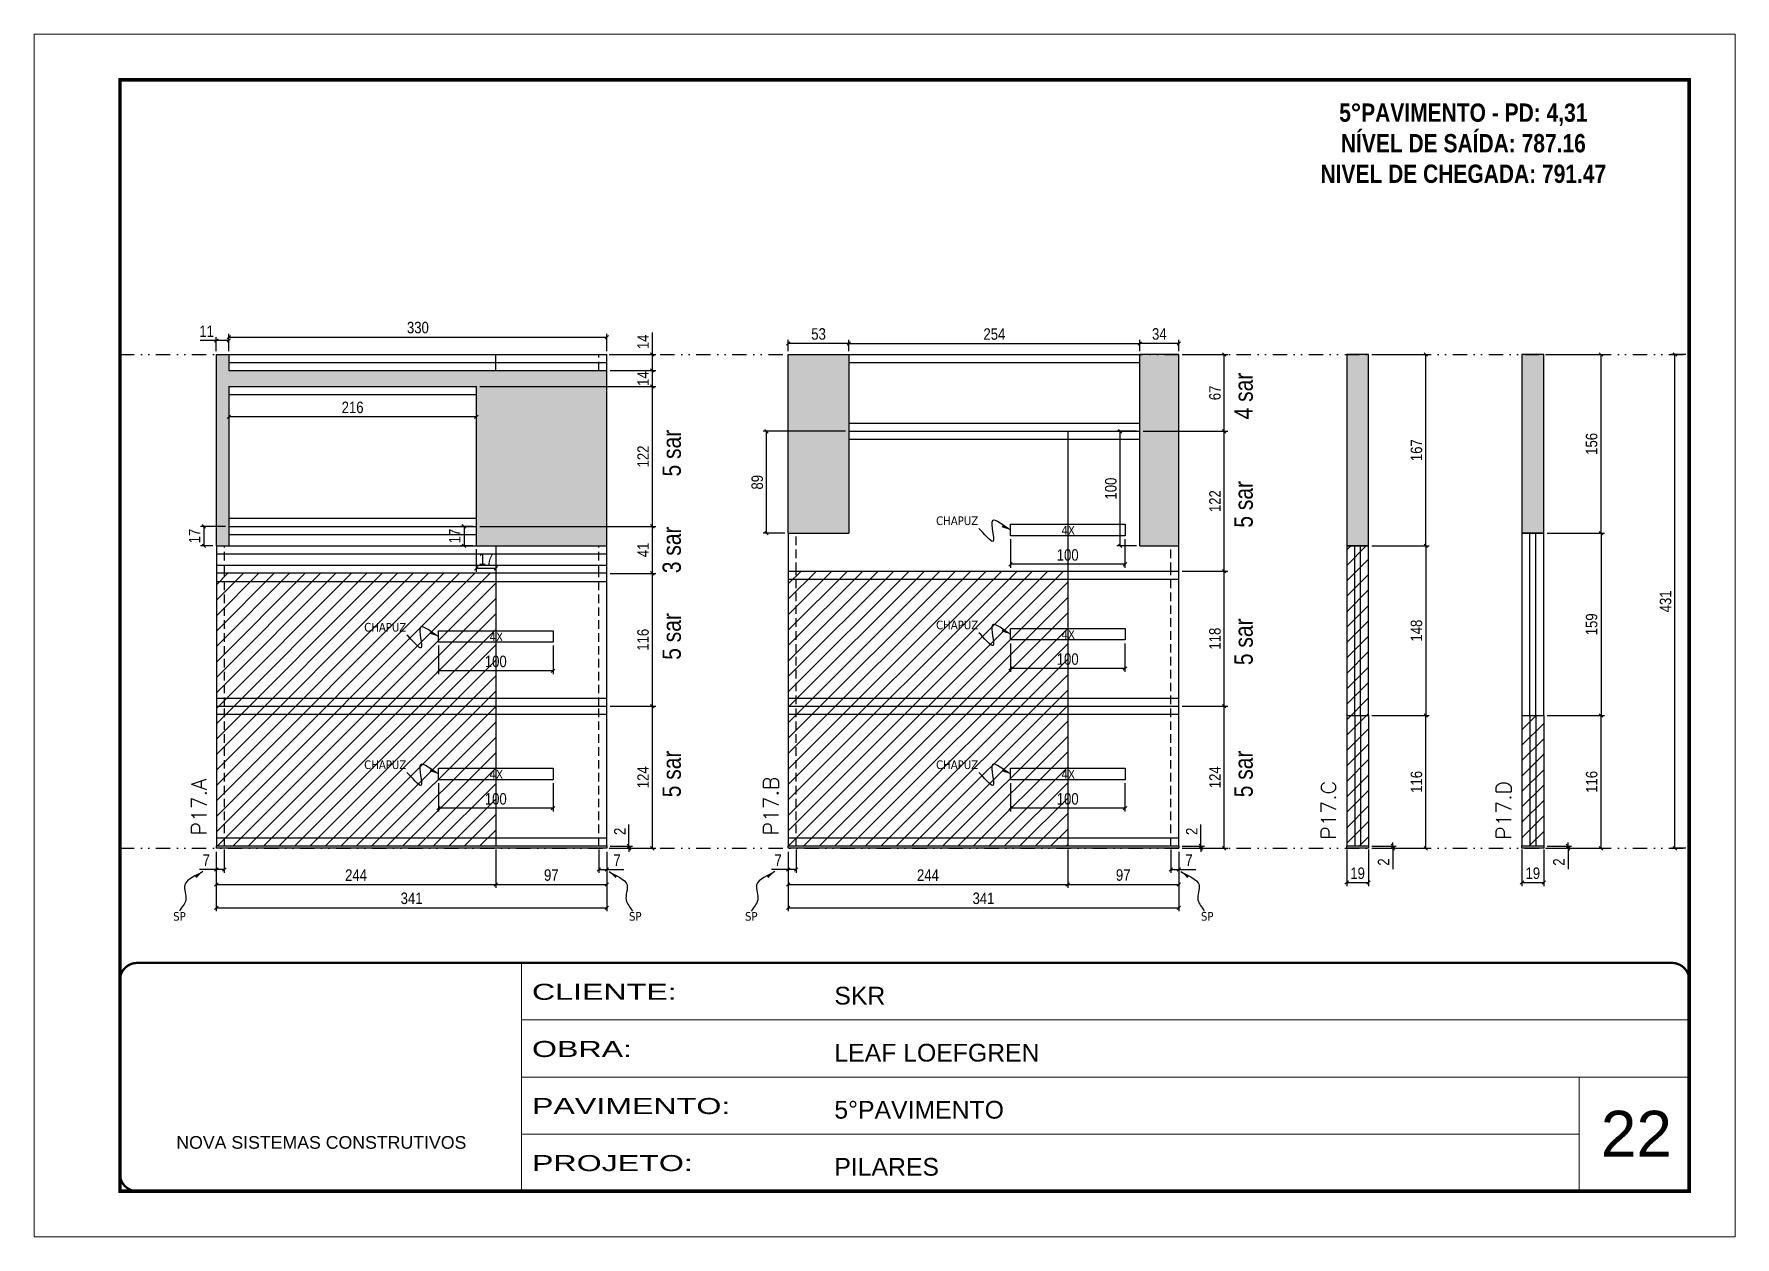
# Model space of a CAD drawing. Extents: x 14400 to 27878, y -21631 to 6985.
# Drawn here: x 16012 to 17497, y 192 to 1242 of the extents above; entities that cross this region are included whole.
import ezdxf

# ---------------------------------------------------------------- set-up
doc = ezdxf.new("R2010")
doc.units = 0
for name, pattern in [('CONTINUO', [0]), ('DASHED', [0.75, 0.5, -0.25]), ('DIVIDE2', [0.625, 0.25, -0.125, 0, -0.125, 0, -0.125]), ('HIDDEN', [0.375, 0.25, -0.125])]:
    doc.linetypes.add(name, pattern=pattern)
for name, color, linetype, lineweight in [('CARIMBO', 255, 'Continuous', 9), ('Folhas', 255, 'Continuous', 9), ('Hachura', 251, 'Continuous', 9), ('SARRAFO DE PRESSAO', 251, 'DASHED', 9), ('Texto Seção', 7, 'Continuous', 15)]:
    doc.layers.add(name, color=color, linetype=linetype, lineweight=lineweight)
for name, color, linetype in [('COTA', 241, 'Continuous'), ('NOMENCLATURA', 7, 'Continuous'), ('Nível', 160, 'Continuous'), ('Painéis', 200, 'Continuous'), ('SARR_2.2x10', 60, 'Continuous'), ('SARR_2.2x7', 40, 'Continuous'), ('Sarrafo de Pressão', 42, 'HIDDEN'), ('texto', 7, 'Continuous')]:
    doc.layers.add(name, color=color, linetype=linetype)
doc.styles.add('ARIAL', font='arial.ttf')
doc.styles.add('ARIAL_NARROW', font='ARIALN.TTF', dxfattribs={"height": 0.2})
doc.styles.add('COTA TECNICA', font='techl___.ttf', dxfattribs={"height": 10})
doc.styles.add('COTA TECNICA-50', font='techl___.ttf', dxfattribs={"height": 10})
doc.styles.add('REGUA-120', font='ROMANS.shx', dxfattribs={"height": 15})
doc.styles.add('ROMANC', font='techb___.ttf', dxfattribs={"height": 2.5})
doc.styles.get("Standard").update_dxf_attribs({"font": 'arial.ttf'})
doc.styles.add('Tecnologia', font='')
doc.styles.get('Tecnologia').set_extended_font_data('Forgotten Futurist')
doc.dimstyles.new('COTA PAINEL-50', dxfattribs={"dimtxt": 10, "dimasz": 3, "dimexe": 3, "dimexo": 3, "dimgap": 3, "dimtad": 1, "dimdec": 1, "dimzin": 12, "dimdsep": 46, "dimtxsty": 'COTA TECNICA-50', "dimblk1": 'OBLIQUE', "dimblk2": 'OBLIQUE', "dimsah": 1, "dimcen": 0.9, "dimclrd": 4, "dimclre": 4, "dimclrt": 240, "dimadec": 1, "dimazin": 3, "dimtfac": 1, "dimtdec": 1, "dimtmove": 0, "dimatfit": 3, "dimfxl": 1, "dimtolj": 1, "dimtzin": 12, "dimarcsym": 0})
doc.dimstyles.new('PAINEL', dxfattribs={"dimtxt": 10, "dimasz": 3, "dimexe": 3, "dimexo": 3, "dimgap": 3, "dimtad": 1, "dimdec": 1, "dimzin": 12, "dimdsep": 46, "dimtxsty": 'COTA TECNICA', "dimblk1": 'OBLIQUE', "dimblk2": 'OBLIQUE', "dimsah": 1, "dimcen": 0.9, "dimclrd": 4, "dimclre": 4, "dimclrt": 240, "dimadec": 1, "dimazin": 3, "dimtfac": 1, "dimtdec": 1, "dimtmove": 0, "dimatfit": 3, "dimfxl": 1, "dimtolj": 1, "dimtzin": 12, "dimarcsym": 0})
doc.dimstyles.get("Standard").update_dxf_attribs({"dimtxt": 0.18, "dimasz": 0.18, "dimexe": 0.18, "dimexo": 0.0625, "dimgap": 0.09, "dimtad": 0, "dimtih": 1, "dimtoh": 1, "dimdec": 4, "dimzin": 0, "dimdsep": 46, "dimtxsty": 'Standard', "dimcen": 0.09, "dimadec": 0, "dimazin": 0, "dimtfac": 1, "dimtdec": 4, "dimtofl": 0, "dimtmove": 0, "dimatfit": 3, "dimfxl": 1, "dimtolj": 1, "dimtzin": 0, "dimarcsym": 0})

msp = doc.modelspace()

# ---------------------------------------------------------------- texts
at = {"layer": 'CARIMBO', "style": 'ARIAL'}
msp.add_text('22', height=40, dxfattribs=at).set_placement((17379.83, 262))
at = {"layer": 'NOMENCLATURA', "style": 'ARIAL_NARROW'}
for s, p in [('4 sar', (17075.96, 905.48)), ('5 sar', (16576.66, 855.65)), ('5 sar', (17075.96, 810.98)), ('3 sar', (16576.66, 771.23)), ('5 sar', (16576.66, 695.65)), ('5 sar', (17075.96, 690.98)), ('5 sar', (16576.66, 575.65)), ('5 sar', (17075.96, 575.65))]:
    msp.add_text(s, height=16, rotation=90, dxfattribs=at).set_placement(p)
at = {"layer": 'NOMENCLATURA', "color": 2, "insert": (17259.81, 1207.91), "char_height": 16, "attachment_point": 2, "style": 'ROMANC'}
msp.add_mtext_dynamic_manual_height_columns('\\P5°PAVIMENTO - PD: 4,31\\PNÍVEL DE SAÍDA: 787.16\\PNIVEL DE CHEGADA: 791.47', width=432.3511, gutter_width=1, heights=[0], dxfattribs=at)
at = {"layer": 'texto', "color": 0, "char_height": 7.5, "attachment_point": 5}
for s, insert in [('{\\fTahoma|b0|i0|c0|p34;\\C4;CHAPUZ}', (16817.89, 816.97)), ('{\\fTahoma|b0|i0|c0|p34;\\C4;4X}', (16914.83, 808.67)), ('{\\fTahoma|b0|i0|c0|p34;\\C4;CHAPUZ}', (16318.59, 723.99)), ('{\\fTahoma|b0|i0|c0|p34;\\C4;CHAPUZ}', (16817.89, 725.99)), ('{\\fTahoma|b0|i0|c0|p34;\\C4;4X}', (16415.54, 715.69)), ('{\\fTahoma|b0|i0|c0|p34;\\C4;4X}', (16914.83, 717.69)), ('{\\fTahoma|b0|i0|c0|p34;\\C4;CHAPUZ}', (16318.59, 603.99)), ('{\\fTahoma|b0|i0|c0|p34;\\C4;4X}', (16415.54, 595.69)), ('{\\fTahoma|b0|i0|c0|p34;\\C4;CHAPUZ}', (16817.89, 603.99)), ('{\\fTahoma|b0|i0|c0|p34;\\C4;4X}', (16914.83, 595.69)), ('{\\fTahoma|b0|i0|c0|p34;\\C4;SP}', (16138.9, 471.64)), ('{\\fTahoma|b0|i0|c0|p34;\\C4;SP}', (16536.92, 471.64)), ('{\\fTahoma|b0|i0|c0|p34;\\C4;SP}', (16638.19, 471.64)), ('{\\fTahoma|b0|i0|c0|p34;\\C4;SP}', (17036.22, 471.64))]:
    msp.add_mtext(s, dxfattribs=dict(at, insert=insert))
at = {"layer": 'Texto Seção', "char_height": 13, "attachment_point": 7, "rotation": 90, "style": 'REGUA-120'}
for s, insert, width in [('P17.A', (16162.53, 542.39), 285.3299), ('P17.B', (16661.82, 542.39), 285.3299), ('P17.C', (17148.6, 538.55), 370.6998), ('P17.D', (17301.51, 538.55), 370.6998)]:
    msp.add_mtext(s, dxfattribs=dict(at, insert=insert, width=width))

# ---------------------------------------------------------------- blocks, each defined once
blk = doc.blocks.new('9999999999')
at = {"color": 30, "linetype": 'CONTINUO'}
for p, q in [((98564.6, 34230.2), (98564.6, 34429.4)), ((98564.6, 34379.6), (99584, 34379.6)), ((98564.6, 34329.8), (99488, 34329.8)), ((99584, 34329.8), (99488, 34329.8)), ((99488, 34329.8), (99488, 34230.2)), ((98564.6, 34280), (99488, 34280))]:
    blk.add_line(p, q, dxfattribs=at)
at = {"color": 30, "linetype": 'CONTINUO', "const_width": 2}
blk.add_lwpolyline([(99584, 34230.2), (99584, 34414.4, 0.414214), (99569, 34429.4), (98229, 34429.4, 0.414214), (98214, 34414.4), (98214, 34245.2, 0.414214), (98229, 34230.2), (99584, 34230.2)], format="xyb", dxfattribs=at)
at = {"layer": 'Folhas'}
blk.add_lwpolyline([(98139, 34190.2), (99624, 34190.2), (99624, 35240.2), (98139, 35240.2)], close=True, dxfattribs=at)
at = {"layer": 'Folhas', "color": 30, "const_width": 3}
blk.add_lwpolyline([(98214, 34230.2), (99584, 34230.2), (99584, 35200.2), (98214, 35200.2)], close=True, dxfattribs=at)
at = {"color": 7, "linetype": 'Continuous', "ltscale": 5, "style": 'ARIAL'}
for s, height, p in [('SKR', 15.48, (98837.7, 34393.1)), ('LEAF LOEFGREN', 15.483, (98837.7, 34343.3)), ('5°PAVIMENTO', 15.483, (98837.7, 34293.5)), ('NOVA SISTEMAS CONSTRUTIVOS', 11.059, (98263.2, 34267.2)), ('PILARES', 15.48, (98837.7, 34243.7))]:
    blk.add_text(s, height=height, dxfattribs=at).set_placement(p)
at = {"layer": 'Folhas', "color": 7, "style": 'Tecnologia', "width": 1.5}
for s, p in [('CLIENTE:', (98573.7, 34397.2)), ('OBRA:', (98573.7, 34347.3)), ('PAVIMENTO:', (98573.7, 34297.5)), ('PROJETO:', (98573.7, 34247.7))]:
    blk.add_text(s, height=14, dxfattribs=at).set_placement(p)
blk = doc.blocks.new('_Oblique')
at = {"color": 0, "linetype": 'ByBlock', "lineweight": -2}
blk.add_line((-0.5, -0.5), (0.5, 0.5), dxfattribs=at)
blk = doc.blocks.new('*D939')
at = {"layer": 'COTA', "color": 4, "lineweight": -2, "transparency": 16777216}
for p, q in [((16171.1, 528.1), (16171.1, 509.6)), ((16178.1, 530.1), (16178.1, 509.6)), ((16171.1, 512.6), (16156.4, 512.6)), ((16178.1, 512.6), (16171.1, 512.6))]:
    blk.add_line(p, q, dxfattribs=at)
at = {"layer": 'Defpoints', "color": 0, "transparency": 16777216}
for p in [(16171.1, 531.1), (16178.1, 533.1), (16171.1, 512.6)]:
    blk.add_point(p, dxfattribs=at)
at = {"layer": 'COTA', "color": 4, "lineweight": -2, "transparency": 16777216, "xscale": 3, "yscale": 3, "zscale": 3, "rotation": 180}
blk.add_blockref('_Oblique', (16171.1, 512.6), dxfattribs=at)
at = {"layer": 'COTA', "color": 4, "lineweight": -2, "transparency": 16777216, "xscale": 3, "yscale": 3, "zscale": 3}
blk.add_blockref('_Oblique', (16178.1, 512.6), dxfattribs=at)
at = {"layer": 'COTA', "color": 240, "transparency": 16777216, "insert": (16162.3, 520.7), "char_height": 10, "attachment_point": 5, "style": 'COTA TECNICA-50'}
blk.add_mtext('\\A1;7', dxfattribs=at)
blk = doc.blocks.new('*D940')
at = {"layer": 'COTA', "color": 4, "lineweight": -2, "transparency": 16777216}
for p, q in [((16505.1, 530.1), (16505.1, 509.6)), ((16512.1, 528.1), (16512.1, 509.6)), ((16505.1, 512.6), (16512.1, 512.6)), ((16512.1, 512.6), (16526.9, 512.6))]:
    blk.add_line(p, q, dxfattribs=at)
at = {"layer": 'Defpoints', "color": 0, "transparency": 16777216}
for p in [(16505.1, 533.1), (16512.1, 531.1), (16512.1, 512.6)]:
    blk.add_point(p, dxfattribs=at)
at = {"layer": 'COTA', "color": 4, "lineweight": -2, "transparency": 16777216, "xscale": 3, "yscale": 3, "zscale": 3, "rotation": 180}
blk.add_blockref('_Oblique', (16505.1, 512.6), dxfattribs=at)
at = {"layer": 'COTA', "color": 4, "lineweight": -2, "transparency": 16777216, "xscale": 3, "yscale": 3, "zscale": 3}
blk.add_blockref('_Oblique', (16512.1, 512.6), dxfattribs=at)
at = {"layer": 'COTA', "color": 240, "transparency": 16777216, "insert": (16521, 520.7), "char_height": 10, "attachment_point": 5, "style": 'COTA TECNICA-50'}
blk.add_mtext('\\A1;7', dxfattribs=at)
blk = doc.blocks.new('*D918')
at = {"layer": 'COTA', "color": 4, "lineweight": -2, "transparency": 16777216}
for p, q in [((16531.4, 533.1), (16531.4, 551.9)), ((16515.1, 533.1), (16534.4, 533.1)), ((16515.1, 531.1), (16534.4, 531.1)), ((16531.4, 531.1), (16531.4, 533.1)), ((16531.4, 531.1), (16531.4, 528.1))]:
    blk.add_line(p, q, dxfattribs=at)
at = {"layer": 'Defpoints', "color": 0, "transparency": 16777216}
for p in [(16512.1, 533.1), (16512.1, 531.1), (16531.4, 531.1)]:
    blk.add_point(p, dxfattribs=at)
at = {"layer": 'COTA', "color": 4, "lineweight": -2, "transparency": 16777216, "xscale": 3, "yscale": 3, "zscale": 3}
for p, rotation in [((16531.4, 533.1), 270), ((16531.4, 531.1), 90)]:
    blk.add_blockref('_Oblique', p, dxfattribs=dict(at, rotation=rotation))
at = {"layer": 'COTA', "color": 240, "transparency": 16777216, "insert": (16523.4, 545.9), "char_height": 10, "attachment_point": 5, "rotation": 90, "style": 'COTA TECNICA-50'}
blk.add_mtext('\\A1;2', dxfattribs=at)
blk = doc.blocks.new('*D946')
at = {"layer": 'COTA', "color": 4, "lineweight": -2, "transparency": 16777216}
for p, q in [((16171.1, 528.1), (16171.1, 496.6)), ((16415.1, 530.1), (16415.1, 496.6)), ((16171.1, 499.6), (16415.1, 499.6))]:
    blk.add_line(p, q, dxfattribs=at)
at = {"layer": 'Defpoints', "color": 0, "transparency": 16777216}
for p in [(16171.1, 531.1), (16415.1, 533.1), (16415.1, 499.6)]:
    blk.add_point(p, dxfattribs=at)
at = {"layer": 'COTA', "color": 4, "lineweight": -2, "transparency": 16777216, "xscale": 3, "yscale": 3, "zscale": 3, "rotation": 180}
blk.add_blockref('_Oblique', (16171.1, 499.6), dxfattribs=at)
at = {"layer": 'COTA', "color": 4, "lineweight": -2, "transparency": 16777216, "xscale": 3, "yscale": 3, "zscale": 3}
blk.add_blockref('_Oblique', (16415.1, 499.6), dxfattribs=at)
at = {"layer": 'COTA', "color": 240, "transparency": 16777216, "insert": (16293.1, 507.7), "char_height": 10, "attachment_point": 5, "style": 'COTA TECNICA-50'}
blk.add_mtext('\\A1;244', dxfattribs=at)
blk = doc.blocks.new('*D947')
at = {"layer": 'COTA', "color": 4, "lineweight": -2, "transparency": 16777216}
for p, q in [((16415.1, 530.1), (16415.1, 496.6)), ((16512.1, 528.1), (16512.1, 496.6)), ((16415.1, 499.6), (16512.1, 499.6))]:
    blk.add_line(p, q, dxfattribs=at)
at = {"layer": 'Defpoints', "color": 0, "transparency": 16777216}
for p in [(16415.1, 533.1), (16512.1, 531.1), (16512.1, 499.6)]:
    blk.add_point(p, dxfattribs=at)
at = {"layer": 'COTA', "color": 4, "lineweight": -2, "transparency": 16777216, "xscale": 3, "yscale": 3, "zscale": 3, "rotation": 180}
blk.add_blockref('_Oblique', (16415.1, 499.6), dxfattribs=at)
at = {"layer": 'COTA', "color": 4, "lineweight": -2, "transparency": 16777216, "xscale": 3, "yscale": 3, "zscale": 3}
blk.add_blockref('_Oblique', (16512.1, 499.6), dxfattribs=at)
at = {"layer": 'COTA', "color": 240, "transparency": 16777216, "insert": (16463.6, 507.7), "char_height": 10, "attachment_point": 5, "style": 'COTA TECNICA-50'}
blk.add_mtext('\\A1;97', dxfattribs=at)
blk = doc.blocks.new('*D948')
at = {"layer": 'COTA', "color": 4, "linetype": 'ByBlock', "lineweight": -2, "transparency": 16777216}
for p, q in [((16365.1, 588), (16365.1, 563.1)), ((16465.1, 588), (16465.1, 563.1)), ((16465.1, 566.1), (16365.1, 566.1))]:
    blk.add_line(p, q, dxfattribs=at)
at = {"layer": 'Defpoints', "color": 0, "linetype": 'ByBlock', "transparency": 16777216}
for p in [(16365.1, 591), (16465.1, 591), (16365.1, 566.1)]:
    blk.add_point(p, dxfattribs=at)
at = {"layer": 'COTA', "color": 4, "linetype": 'ByBlock', "lineweight": -2, "transparency": 16777216, "xscale": 3, "yscale": 3, "zscale": 3, "rotation": 180}
blk.add_blockref('_Oblique', (16365.1, 566.1), dxfattribs=at)
at = {"layer": 'COTA', "color": 4, "linetype": 'ByBlock', "lineweight": -2, "transparency": 16777216, "xscale": 3, "yscale": 3, "zscale": 3}
blk.add_blockref('_Oblique', (16465.1, 566.1), dxfattribs=at)
at = {"layer": 'COTA', "color": 240, "linetype": 'ByBlock', "transparency": 16777216, "insert": (16415.1, 574.2), "char_height": 10, "attachment_point": 5, "style": 'COTA TECNICA'}
blk.add_mtext('\\A1;100', dxfattribs=at)
blk = doc.blocks.new('*D919')
at = {"layer": 'COTA', "color": 4, "lineweight": -2, "transparency": 16777216}
for p, q in [((17158, 530.1), (17158, 498.2)), ((17177, 530.1), (17177, 498.2)), ((17158, 501.2), (17177, 501.2))]:
    blk.add_line(p, q, dxfattribs=at)
at = {"layer": 'Defpoints', "color": 0, "transparency": 16777216}
for p in [(17158, 533.1), (17177, 533.1), (17177, 501.2)]:
    blk.add_point(p, dxfattribs=at)
at = {"layer": 'COTA', "color": 4, "lineweight": -2, "transparency": 16777216, "xscale": 3, "yscale": 3, "zscale": 3, "rotation": 180}
blk.add_blockref('_Oblique', (17158, 501.2), dxfattribs=at)
at = {"layer": 'COTA', "color": 4, "lineweight": -2, "transparency": 16777216, "xscale": 3, "yscale": 3, "zscale": 3}
blk.add_blockref('_Oblique', (17177, 501.2), dxfattribs=at)
at = {"layer": 'COTA', "color": 240, "transparency": 16777216, "insert": (17167.5, 509.3), "char_height": 10, "attachment_point": 5, "style": 'COTA TECNICA'}
blk.add_mtext('\\A1;19', dxfattribs=at)
blk = doc.blocks.new('*D920')
at = {"layer": 'COTA', "color": 4, "lineweight": -2, "transparency": 16777216}
for p, q in [((17198.2, 533.1), (17198.2, 536.1)), ((17180, 533.1), (17201.2, 533.1)), ((17180, 531.1), (17201.2, 531.1)), ((17198.2, 533.1), (17198.2, 531.1)), ((17198.2, 531.1), (17198.2, 513))]:
    blk.add_line(p, q, dxfattribs=at)
at = {"layer": 'Defpoints', "color": 0, "transparency": 16777216}
for p in [(17177, 533.1), (17177, 531.1), (17198.2, 533.1)]:
    blk.add_point(p, dxfattribs=at)
at = {"layer": 'COTA', "color": 4, "lineweight": -2, "transparency": 16777216, "xscale": 3, "yscale": 3, "zscale": 3}
for p, rotation in [((17198.2, 533.1), 270), ((17198.2, 531.1), 90)]:
    blk.add_blockref('_Oblique', p, dxfattribs=dict(at, rotation=rotation))
at = {"layer": 'COTA', "color": 240, "transparency": 16777216, "insert": (17190.2, 519.1), "char_height": 10, "attachment_point": 5, "rotation": 90, "style": 'COTA TECNICA-50'}
blk.add_mtext('\\A1;2', dxfattribs=at)
blk = doc.blocks.new('*D917')
at = {"layer": 'COTA', "color": 4, "lineweight": -2, "transparency": 16777216}
for p, q in [((17180, 647.1), (17230, 647.1)), ((17227, 531.1), (17227, 647.1)), ((17180, 531.1), (17230, 531.1))]:
    blk.add_line(p, q, dxfattribs=at)
at = {"layer": 'Defpoints', "color": 0, "transparency": 16777216}
for p in [(17177, 647.1), (17227, 647.1), (17177, 531.1)]:
    blk.add_point(p, dxfattribs=at)
at = {"layer": 'COTA', "color": 4, "lineweight": -2, "transparency": 16777216, "xscale": 3, "yscale": 3, "zscale": 3}
for p, rotation in [((17227, 647.1), 90), ((17227, 531.1), 270)]:
    blk.add_blockref('_Oblique', p, dxfattribs=dict(at, rotation=rotation))
at = {"layer": 'COTA', "color": 240, "transparency": 16777216, "insert": (17218.9, 589.1), "char_height": 10, "attachment_point": 5, "rotation": 90, "style": 'COTA TECNICA-50'}
blk.add_mtext('\\A1;116', dxfattribs=at)
blk = doc.blocks.new('*D953')
at = {"layer": 'COTA', "color": 4, "lineweight": -2, "transparency": 16777216}
for p, q in [((16515.1, 655.1), (16554.8, 655.1)), ((16551.8, 531.1), (16551.8, 655.1)), ((16515.1, 531.1), (16554.8, 531.1))]:
    blk.add_line(p, q, dxfattribs=at)
at = {"layer": 'Defpoints', "color": 0, "transparency": 16777216}
for p in [(16512.1, 655.1), (16551.8, 655.1), (16512.1, 531.1)]:
    blk.add_point(p, dxfattribs=at)
at = {"layer": 'COTA', "color": 4, "lineweight": -2, "transparency": 16777216, "xscale": 3, "yscale": 3, "zscale": 3}
for p, rotation in [((16551.8, 655.1), 90), ((16551.8, 531.1), 270)]:
    blk.add_blockref('_Oblique', p, dxfattribs=dict(at, rotation=rotation))
at = {"layer": 'COTA', "color": 240, "transparency": 16777216, "insert": (16543.7, 593.1), "char_height": 10, "attachment_point": 5, "rotation": 90, "style": 'COTA TECNICA'}
blk.add_mtext('\\A1;124', dxfattribs=at)
blk = doc.blocks.new('*D1529')
at = {"layer": 'COTA', "color": 4, "lineweight": -2, "transparency": 16777216}
for p, q in [((16670.4, 528.1), (16670.4, 509.6)), ((16677.4, 530.1), (16677.4, 509.6)), ((16670.4, 512.6), (16655.7, 512.6)), ((16677.4, 512.6), (16670.4, 512.6))]:
    blk.add_line(p, q, dxfattribs=at)
at = {"layer": 'Defpoints', "color": 0, "transparency": 16777216}
for p in [(16670.4, 531.1), (16677.4, 533.1), (16670.4, 512.6)]:
    blk.add_point(p, dxfattribs=at)
at = {"layer": 'COTA', "color": 4, "lineweight": -2, "transparency": 16777216, "xscale": 3, "yscale": 3, "zscale": 3, "rotation": 180}
blk.add_blockref('_Oblique', (16670.4, 512.6), dxfattribs=at)
at = {"layer": 'COTA', "color": 4, "lineweight": -2, "transparency": 16777216, "xscale": 3, "yscale": 3, "zscale": 3}
blk.add_blockref('_Oblique', (16677.4, 512.6), dxfattribs=at)
at = {"layer": 'COTA', "color": 240, "transparency": 16777216, "insert": (16661.6, 520.7), "char_height": 10, "attachment_point": 5, "style": 'COTA TECNICA-50'}
blk.add_mtext('\\A1;7', dxfattribs=at)
blk = doc.blocks.new('*D1530')
at = {"layer": 'COTA', "color": 4, "lineweight": -2, "transparency": 16777216}
for p, q in [((17004.4, 530.1), (17004.4, 509.6)), ((17011.4, 528.1), (17011.4, 509.6)), ((17004.4, 512.6), (17011.4, 512.6)), ((17011.4, 512.6), (17026.2, 512.6))]:
    blk.add_line(p, q, dxfattribs=at)
at = {"layer": 'Defpoints', "color": 0, "transparency": 16777216}
for p in [(17004.4, 533.1), (17011.4, 531.1), (17011.4, 512.6)]:
    blk.add_point(p, dxfattribs=at)
at = {"layer": 'COTA', "color": 4, "lineweight": -2, "transparency": 16777216, "xscale": 3, "yscale": 3, "zscale": 3, "rotation": 180}
blk.add_blockref('_Oblique', (17004.4, 512.6), dxfattribs=at)
at = {"layer": 'COTA', "color": 4, "lineweight": -2, "transparency": 16777216, "xscale": 3, "yscale": 3, "zscale": 3}
blk.add_blockref('_Oblique', (17011.4, 512.6), dxfattribs=at)
at = {"layer": 'COTA', "color": 240, "transparency": 16777216, "insert": (17020.3, 520.7), "char_height": 10, "attachment_point": 5, "style": 'COTA TECNICA-50'}
blk.add_mtext('\\A1;7', dxfattribs=at)
blk = doc.blocks.new('*D1531')
at = {"layer": 'COTA', "color": 4, "lineweight": -2, "transparency": 16777216}
for p, q in [((17030.7, 533.1), (17030.7, 551.9)), ((17014.4, 533.1), (17033.7, 533.1)), ((17014.4, 531.1), (17033.7, 531.1)), ((17030.7, 531.1), (17030.7, 533.1)), ((17030.7, 531.1), (17030.7, 528.1))]:
    blk.add_line(p, q, dxfattribs=at)
at = {"layer": 'Defpoints', "color": 0, "transparency": 16777216}
for p in [(17011.4, 533.1), (17011.4, 531.1), (17030.7, 531.1)]:
    blk.add_point(p, dxfattribs=at)
at = {"layer": 'COTA', "color": 4, "lineweight": -2, "transparency": 16777216, "xscale": 3, "yscale": 3, "zscale": 3}
for p, rotation in [((17030.7, 533.1), 270), ((17030.7, 531.1), 90)]:
    blk.add_blockref('_Oblique', p, dxfattribs=dict(at, rotation=rotation))
at = {"layer": 'COTA', "color": 240, "transparency": 16777216, "insert": (17022.7, 545.9), "char_height": 10, "attachment_point": 5, "rotation": 90, "style": 'COTA TECNICA-50'}
blk.add_mtext('\\A1;2', dxfattribs=at)
blk = doc.blocks.new('*D1532')
at = {"layer": 'COTA', "color": 4, "lineweight": -2, "transparency": 16777216}
for p, q in [((16670.4, 528.1), (16670.4, 496.6)), ((16914.4, 530.1), (16914.4, 496.6)), ((16670.4, 499.6), (16914.4, 499.6))]:
    blk.add_line(p, q, dxfattribs=at)
at = {"layer": 'Defpoints', "color": 0, "transparency": 16777216}
for p in [(16670.4, 531.1), (16914.4, 533.1), (16914.4, 499.6)]:
    blk.add_point(p, dxfattribs=at)
at = {"layer": 'COTA', "color": 4, "lineweight": -2, "transparency": 16777216, "xscale": 3, "yscale": 3, "zscale": 3, "rotation": 180}
blk.add_blockref('_Oblique', (16670.4, 499.6), dxfattribs=at)
at = {"layer": 'COTA', "color": 4, "lineweight": -2, "transparency": 16777216, "xscale": 3, "yscale": 3, "zscale": 3}
blk.add_blockref('_Oblique', (16914.4, 499.6), dxfattribs=at)
at = {"layer": 'COTA', "color": 240, "transparency": 16777216, "insert": (16792.4, 507.7), "char_height": 10, "attachment_point": 5, "style": 'COTA TECNICA-50'}
blk.add_mtext('\\A1;244', dxfattribs=at)
blk = doc.blocks.new('*D1533')
at = {"layer": 'COTA', "color": 4, "lineweight": -2, "transparency": 16777216}
for p, q in [((16914.4, 530.1), (16914.4, 496.6)), ((17011.4, 528.1), (17011.4, 496.6)), ((16914.4, 499.6), (17011.4, 499.6))]:
    blk.add_line(p, q, dxfattribs=at)
at = {"layer": 'Defpoints', "color": 0, "transparency": 16777216}
for p in [(16914.4, 533.1), (17011.4, 531.1), (17011.4, 499.6)]:
    blk.add_point(p, dxfattribs=at)
at = {"layer": 'COTA', "color": 4, "lineweight": -2, "transparency": 16777216, "xscale": 3, "yscale": 3, "zscale": 3, "rotation": 180}
blk.add_blockref('_Oblique', (16914.4, 499.6), dxfattribs=at)
at = {"layer": 'COTA', "color": 4, "lineweight": -2, "transparency": 16777216, "xscale": 3, "yscale": 3, "zscale": 3}
blk.add_blockref('_Oblique', (17011.4, 499.6), dxfattribs=at)
at = {"layer": 'COTA', "color": 240, "transparency": 16777216, "insert": (16962.9, 507.7), "char_height": 10, "attachment_point": 5, "style": 'COTA TECNICA-50'}
blk.add_mtext('\\A1;97', dxfattribs=at)
blk = doc.blocks.new('*D1534')
at = {"layer": 'COTA', "color": 4, "linetype": 'ByBlock', "lineweight": -2, "transparency": 16777216}
for p, q in [((16864.4, 588), (16864.4, 563.1)), ((16964.4, 588), (16964.4, 563.1)), ((16964.4, 566.1), (16864.4, 566.1))]:
    blk.add_line(p, q, dxfattribs=at)
at = {"layer": 'Defpoints', "color": 0, "linetype": 'ByBlock', "transparency": 16777216}
for p in [(16864.4, 591), (16964.4, 591), (16864.4, 566.1)]:
    blk.add_point(p, dxfattribs=at)
at = {"layer": 'COTA', "color": 4, "linetype": 'ByBlock', "lineweight": -2, "transparency": 16777216, "xscale": 3, "yscale": 3, "zscale": 3, "rotation": 180}
blk.add_blockref('_Oblique', (16864.4, 566.1), dxfattribs=at)
at = {"layer": 'COTA', "color": 4, "linetype": 'ByBlock', "lineweight": -2, "transparency": 16777216, "xscale": 3, "yscale": 3, "zscale": 3}
blk.add_blockref('_Oblique', (16964.4, 566.1), dxfattribs=at)
at = {"layer": 'COTA', "color": 240, "linetype": 'ByBlock', "transparency": 16777216, "insert": (16914.4, 574.2), "char_height": 10, "attachment_point": 5, "style": 'COTA TECNICA'}
blk.add_mtext('\\A1;100', dxfattribs=at)
blk = doc.blocks.new('*D1535')
at = {"layer": 'COTA', "color": 4, "lineweight": -2, "transparency": 16777216}
for p, q in [((17014.4, 655.1), (17054.1, 655.1)), ((17051.1, 531.1), (17051.1, 655.1)), ((17014.4, 531.1), (17054.1, 531.1))]:
    blk.add_line(p, q, dxfattribs=at)
at = {"layer": 'Defpoints', "color": 0, "transparency": 16777216}
for p in [(17011.4, 655.1), (17051.1, 655.1), (17011.4, 531.1)]:
    blk.add_point(p, dxfattribs=at)
at = {"layer": 'COTA', "color": 4, "lineweight": -2, "transparency": 16777216, "xscale": 3, "yscale": 3, "zscale": 3}
for p, rotation in [((17051.1, 655.1), 90), ((17051.1, 531.1), 270)]:
    blk.add_blockref('_Oblique', p, dxfattribs=dict(at, rotation=rotation))
at = {"layer": 'COTA', "color": 240, "transparency": 16777216, "insert": (17043, 593.1), "char_height": 10, "attachment_point": 5, "rotation": 90, "style": 'COTA TECNICA'}
blk.add_mtext('\\A1;124', dxfattribs=at)
blk = doc.blocks.new('*D1536')
at = {"layer": 'COTA', "color": 4, "lineweight": -2, "transparency": 16777216}
for p, q in [((17180, 962.1), (17230, 962.1)), ((17227, 795.1), (17227, 962.1)), ((17180, 795.1), (17230, 795.1))]:
    blk.add_line(p, q, dxfattribs=at)
at = {"layer": 'Defpoints', "color": 0, "transparency": 16777216}
for p in [(17177, 962.1), (17227, 962.1), (17177, 795.1)]:
    blk.add_point(p, dxfattribs=at)
at = {"layer": 'COTA', "color": 4, "lineweight": -2, "transparency": 16777216, "xscale": 3, "yscale": 3, "zscale": 3}
for p, rotation in [((17227, 962.1), 90), ((17227, 795.1), 270)]:
    blk.add_blockref('_Oblique', p, dxfattribs=dict(at, rotation=rotation))
at = {"layer": 'COTA', "color": 240, "transparency": 16777216, "insert": (17218.9, 878.6), "char_height": 10, "attachment_point": 5, "rotation": 90, "style": 'COTA TECNICA'}
blk.add_mtext('\\A1;167', dxfattribs=at)
blk = doc.blocks.new('*D1537')
at = {"layer": 'COTA', "color": 4, "lineweight": -2, "transparency": 16777216}
for p, q in [((17311, 530.1), (17311, 498.2)), ((17330, 530.1), (17330, 498.2)), ((17311, 501.2), (17330, 501.2))]:
    blk.add_line(p, q, dxfattribs=at)
at = {"layer": 'Defpoints', "color": 0, "transparency": 16777216}
for p in [(17311, 533.1), (17330, 533.1), (17330, 501.2)]:
    blk.add_point(p, dxfattribs=at)
at = {"layer": 'COTA', "color": 4, "lineweight": -2, "transparency": 16777216, "xscale": 3, "yscale": 3, "zscale": 3, "rotation": 180}
blk.add_blockref('_Oblique', (17311, 501.2), dxfattribs=at)
at = {"layer": 'COTA', "color": 4, "lineweight": -2, "transparency": 16777216, "xscale": 3, "yscale": 3, "zscale": 3}
blk.add_blockref('_Oblique', (17330, 501.2), dxfattribs=at)
at = {"layer": 'COTA', "color": 240, "transparency": 16777216, "insert": (17320.5, 509.3), "char_height": 10, "attachment_point": 5, "style": 'COTA TECNICA'}
blk.add_mtext('\\A1;19', dxfattribs=at)
blk = doc.blocks.new('*D1538')
at = {"layer": 'COTA', "color": 4, "lineweight": -2, "transparency": 16777216}
for p, q in [((17351.2, 533.1), (17351.2, 536.1)), ((17333, 533.1), (17354.2, 533.1)), ((17333, 531.1), (17354.2, 531.1)), ((17351.2, 533.1), (17351.2, 531.1)), ((17351.2, 531.1), (17351.2, 513))]:
    blk.add_line(p, q, dxfattribs=at)
at = {"layer": 'Defpoints', "color": 0, "transparency": 16777216}
for p in [(17330, 533.1), (17330, 531.1), (17351.2, 533.1)]:
    blk.add_point(p, dxfattribs=at)
at = {"layer": 'COTA', "color": 4, "lineweight": -2, "transparency": 16777216, "xscale": 3, "yscale": 3, "zscale": 3}
for p, rotation in [((17351.2, 533.1), 270), ((17351.2, 531.1), 90)]:
    blk.add_blockref('_Oblique', p, dxfattribs=dict(at, rotation=rotation))
at = {"layer": 'COTA', "color": 240, "transparency": 16777216, "insert": (17343.2, 519.1), "char_height": 10, "attachment_point": 5, "rotation": 90, "style": 'COTA TECNICA-50'}
blk.add_mtext('\\A1;2', dxfattribs=at)
blk = doc.blocks.new('*D1539')
at = {"layer": 'COTA', "color": 4, "lineweight": -2, "transparency": 16777216}
for p, q in [((17333, 647.1), (17383, 647.1)), ((17380, 531.1), (17380, 647.1)), ((17333, 531.1), (17383, 531.1))]:
    blk.add_line(p, q, dxfattribs=at)
at = {"layer": 'Defpoints', "color": 0, "transparency": 16777216}
for p in [(17330, 647.1), (17380, 647.1), (17330, 531.1)]:
    blk.add_point(p, dxfattribs=at)
at = {"layer": 'COTA', "color": 4, "lineweight": -2, "transparency": 16777216, "xscale": 3, "yscale": 3, "zscale": 3}
for p, rotation in [((17380, 647.1), 90), ((17380, 531.1), 270)]:
    blk.add_blockref('_Oblique', p, dxfattribs=dict(at, rotation=rotation))
at = {"layer": 'COTA', "color": 240, "transparency": 16777216, "insert": (17371.9, 589.1), "char_height": 10, "attachment_point": 5, "rotation": 90, "style": 'COTA TECNICA-50'}
blk.add_mtext('\\A1;116', dxfattribs=at)
blk = doc.blocks.new('*D1540')
at = {"layer": 'COTA', "color": 4, "lineweight": -2, "transparency": 16777216}
for p, q in [((17333, 962.1), (17383, 962.1)), ((17380, 806.1), (17380, 962.1)), ((17333, 806.1), (17383, 806.1))]:
    blk.add_line(p, q, dxfattribs=at)
at = {"layer": 'Defpoints', "color": 0, "transparency": 16777216}
for p in [(17330, 962.1), (17380, 962.1), (17330, 806.1)]:
    blk.add_point(p, dxfattribs=at)
at = {"layer": 'COTA', "color": 4, "lineweight": -2, "transparency": 16777216, "xscale": 3, "yscale": 3, "zscale": 3}
for p, rotation in [((17380, 962.1), 90), ((17380, 806.1), 270)]:
    blk.add_blockref('_Oblique', p, dxfattribs=dict(at, rotation=rotation))
at = {"layer": 'COTA', "color": 240, "transparency": 16777216, "insert": (17371.8, 884.1), "char_height": 10, "attachment_point": 5, "rotation": 90, "style": 'COTA TECNICA'}
blk.add_mtext('\\A1;156', dxfattribs=at)
blk = doc.blocks.new('*D1541')
at = {"layer": 'COTA', "color": 4, "lineweight": -2, "transparency": 16777216}
for p, q in [((16171.1, 528.1), (16171.1, 476.2)), ((16512.1, 528.1), (16512.1, 476.2)), ((16171.1, 479.2), (16512.1, 479.2))]:
    blk.add_line(p, q, dxfattribs=at)
at = {"layer": 'Defpoints', "color": 0, "transparency": 16777216}
for p in [(16171.1, 531.1), (16512.1, 531.1), (16512.1, 479.2)]:
    blk.add_point(p, dxfattribs=at)
at = {"layer": 'COTA', "color": 4, "lineweight": -2, "transparency": 16777216, "xscale": 3, "yscale": 3, "zscale": 3, "rotation": 180}
blk.add_blockref('_Oblique', (16171.1, 479.2), dxfattribs=at)
at = {"layer": 'COTA', "color": 4, "lineweight": -2, "transparency": 16777216, "xscale": 3, "yscale": 3, "zscale": 3}
blk.add_blockref('_Oblique', (16512.1, 479.2), dxfattribs=at)
at = {"layer": 'COTA', "color": 240, "transparency": 16777216, "insert": (16341.6, 487.4), "char_height": 10, "attachment_point": 5, "style": 'COTA TECNICA'}
blk.add_mtext('\\A1;341', dxfattribs=at)
blk = doc.blocks.new('*D1542')
at = {"layer": 'COTA', "color": 4, "lineweight": -2, "transparency": 16777216}
for p, q in [((16670.4, 528.1), (16670.4, 476.2)), ((17011.4, 528.1), (17011.4, 476.2)), ((16670.4, 479.2), (17011.4, 479.2))]:
    blk.add_line(p, q, dxfattribs=at)
at = {"layer": 'Defpoints', "color": 0, "transparency": 16777216}
for p in [(16670.4, 531.1), (17011.4, 531.1), (17011.4, 479.2)]:
    blk.add_point(p, dxfattribs=at)
at = {"layer": 'COTA', "color": 4, "lineweight": -2, "transparency": 16777216, "xscale": 3, "yscale": 3, "zscale": 3, "rotation": 180}
blk.add_blockref('_Oblique', (16670.4, 479.2), dxfattribs=at)
at = {"layer": 'COTA', "color": 4, "lineweight": -2, "transparency": 16777216, "xscale": 3, "yscale": 3, "zscale": 3}
blk.add_blockref('_Oblique', (17011.4, 479.2), dxfattribs=at)
at = {"layer": 'COTA', "color": 240, "transparency": 16777216, "insert": (16840.9, 487.4), "char_height": 10, "attachment_point": 5, "style": 'COTA TECNICA'}
blk.add_mtext('\\A1;341', dxfattribs=at)
blk = doc.blocks.new('*D1566')
at = {"layer": 'COTA', "color": 4, "lineweight": -2, "transparency": 16777216}
for p, q in [((16515.1, 771.1), (16554.8, 771.1)), ((16551.8, 655.1), (16551.8, 771.1)), ((16515.1, 655.1), (16554.8, 655.1))]:
    blk.add_line(p, q, dxfattribs=at)
at = {"layer": 'Defpoints', "color": 0, "transparency": 16777216}
for p in [(16512.1, 771.1), (16551.8, 771.1), (16512.1, 655.1)]:
    blk.add_point(p, dxfattribs=at)
at = {"layer": 'COTA', "color": 4, "lineweight": -2, "transparency": 16777216, "xscale": 3, "yscale": 3, "zscale": 3}
for p, rotation in [((16551.8, 771.1), 90), ((16551.8, 655.1), 270)]:
    blk.add_blockref('_Oblique', p, dxfattribs=dict(at, rotation=rotation))
at = {"layer": 'COTA', "color": 240, "transparency": 16777216, "insert": (16543.7, 713.1), "char_height": 10, "attachment_point": 5, "rotation": 90, "style": 'COTA TECNICA'}
blk.add_mtext('\\A1;116', dxfattribs=at)
blk = doc.blocks.new('*D1567')
at = {"layer": 'COTA', "color": 4, "lineweight": -2, "transparency": 16777216}
for p, q in [((17014.4, 773.1), (17054.1, 773.1)), ((17051.1, 655.1), (17051.1, 773.1)), ((17014.4, 655.1), (17054.1, 655.1))]:
    blk.add_line(p, q, dxfattribs=at)
at = {"layer": 'Defpoints', "color": 0, "transparency": 16777216}
for p in [(17011.4, 773.1), (17051.1, 773.1), (17011.4, 655.1)]:
    blk.add_point(p, dxfattribs=at)
at = {"layer": 'COTA', "color": 4, "lineweight": -2, "transparency": 16777216, "xscale": 3, "yscale": 3, "zscale": 3}
for p, rotation in [((17051.1, 773.1), 90), ((17051.1, 655.1), 270)]:
    blk.add_blockref('_Oblique', p, dxfattribs=dict(at, rotation=rotation))
at = {"layer": 'COTA', "color": 240, "transparency": 16777216, "insert": (17043, 714.1), "char_height": 10, "attachment_point": 5, "rotation": 90, "style": 'COTA TECNICA'}
blk.add_mtext('\\A1;118', dxfattribs=at)
blk = doc.blocks.new('*D1568')
at = {"layer": 'COTA', "color": 4, "linetype": 'ByBlock', "lineweight": -2, "transparency": 16777216}
for p, q in [((16864.4, 710), (16864.4, 685.1)), ((16964.4, 710), (16964.4, 685.1)), ((16964.4, 688.1), (16864.4, 688.1))]:
    blk.add_line(p, q, dxfattribs=at)
at = {"layer": 'Defpoints', "color": 0, "linetype": 'ByBlock', "transparency": 16777216}
for p in [(16864.4, 713), (16964.4, 713), (16864.4, 688.1)]:
    blk.add_point(p, dxfattribs=at)
at = {"layer": 'COTA', "color": 4, "linetype": 'ByBlock', "lineweight": -2, "transparency": 16777216, "xscale": 3, "yscale": 3, "zscale": 3, "rotation": 180}
blk.add_blockref('_Oblique', (16864.4, 688.1), dxfattribs=at)
at = {"layer": 'COTA', "color": 4, "linetype": 'ByBlock', "lineweight": -2, "transparency": 16777216, "xscale": 3, "yscale": 3, "zscale": 3}
blk.add_blockref('_Oblique', (16964.4, 688.1), dxfattribs=at)
at = {"layer": 'COTA', "color": 240, "linetype": 'ByBlock', "transparency": 16777216, "insert": (16914.4, 696.2), "char_height": 10, "attachment_point": 5, "style": 'COTA TECNICA'}
blk.add_mtext('\\A1;100', dxfattribs=at)
blk = doc.blocks.new('*D1569')
at = {"layer": 'COTA', "color": 4, "lineweight": -2, "transparency": 16777216}
for p, q in [((17180, 795.1), (17230, 795.1)), ((17227, 795.1), (17227, 647.1)), ((17180, 647.1), (17230, 647.1))]:
    blk.add_line(p, q, dxfattribs=at)
at = {"layer": 'Defpoints', "color": 0, "transparency": 16777216}
for p in [(17177, 795.1), (17177, 647.1), (17227, 647.1)]:
    blk.add_point(p, dxfattribs=at)
at = {"layer": 'COTA', "color": 4, "lineweight": -2, "transparency": 16777216, "xscale": 3, "yscale": 3, "zscale": 3}
for p, rotation in [((17227, 795.1), 90), ((17227, 647.1), 270)]:
    blk.add_blockref('_Oblique', p, dxfattribs=dict(at, rotation=rotation))
at = {"layer": 'COTA', "color": 240, "transparency": 16777216, "insert": (17218.9, 721.1), "char_height": 10, "attachment_point": 5, "rotation": 90, "style": 'COTA TECNICA'}
blk.add_mtext('\\A1;148', dxfattribs=at)
blk = doc.blocks.new('*D1570')
at = {"layer": 'COTA', "color": 4, "lineweight": -2, "transparency": 16777216}
for p, q in [((17333, 806.1), (17383, 806.1)), ((17380, 806.1), (17380, 647.1)), ((17333, 647.1), (17383, 647.1))]:
    blk.add_line(p, q, dxfattribs=at)
at = {"layer": 'Defpoints', "color": 0, "transparency": 16777216}
for p in [(17330, 806.1), (17330, 647.1), (17380, 647.1)]:
    blk.add_point(p, dxfattribs=at)
at = {"layer": 'COTA', "color": 4, "lineweight": -2, "transparency": 16777216, "xscale": 3, "yscale": 3, "zscale": 3}
for p, rotation in [((17380, 806.1), 90), ((17380, 647.1), 270)]:
    blk.add_blockref('_Oblique', p, dxfattribs=dict(at, rotation=rotation))
at = {"layer": 'COTA', "color": 240, "transparency": 16777216, "insert": (17371.8, 726.6), "char_height": 10, "attachment_point": 5, "rotation": 90, "style": 'COTA TECNICA'}
blk.add_mtext('\\A1;159', dxfattribs=at)
blk = doc.blocks.new('*D2081')
at = {"layer": 'COTA', "color": 4, "linetype": 'ByBlock', "lineweight": -2, "transparency": 16777216}
for p, q in [((16365.1, 708), (16365.1, 683.1)), ((16465.1, 708), (16465.1, 683.1)), ((16465.1, 686.1), (16365.1, 686.1))]:
    blk.add_line(p, q, dxfattribs=at)
at = {"layer": 'Defpoints', "color": 0, "linetype": 'ByBlock', "transparency": 16777216}
for p in [(16365.1, 711), (16465.1, 711), (16365.1, 686.1)]:
    blk.add_point(p, dxfattribs=at)
at = {"layer": 'COTA', "color": 4, "linetype": 'ByBlock', "lineweight": -2, "transparency": 16777216, "xscale": 3, "yscale": 3, "zscale": 3, "rotation": 180}
blk.add_blockref('_Oblique', (16365.1, 686.1), dxfattribs=at)
at = {"layer": 'COTA', "color": 4, "linetype": 'ByBlock', "lineweight": -2, "transparency": 16777216, "xscale": 3, "yscale": 3, "zscale": 3}
blk.add_blockref('_Oblique', (16465.1, 686.1), dxfattribs=at)
at = {"layer": 'COTA', "color": 240, "linetype": 'ByBlock', "transparency": 16777216, "insert": (16415.1, 694.2), "char_height": 10, "attachment_point": 5, "style": 'COTA TECNICA'}
blk.add_mtext('\\A1;100', dxfattribs=at)
blk = doc.blocks.new('*D3947')
at = {"layer": 'COTA', "color": 4, "lineweight": -2, "transparency": 16777216}
for p, q in [((17454, 962.1), (17441.6, 962.1)), ((17444.6, 531.1), (17444.6, 962.1)), ((17454, 531.1), (17441.6, 531.1))]:
    blk.add_line(p, q, dxfattribs=at)
at = {"layer": 'Defpoints', "color": 0, "transparency": 16777216}
for p in [(17444.6, 962.1), (17457, 962.1), (17457, 531.1)]:
    blk.add_point(p, dxfattribs=at)
at = {"layer": 'COTA', "color": 4, "lineweight": -2, "transparency": 16777216, "xscale": 3, "yscale": 3, "zscale": 3}
for p, rotation in [((17444.6, 962.1), 90), ((17444.6, 531.1), 270)]:
    blk.add_blockref('_Oblique', p, dxfattribs=dict(at, rotation=rotation))
at = {"layer": 'COTA', "color": 240, "transparency": 16777216, "insert": (17436.4, 746.6), "char_height": 10, "attachment_point": 5, "rotation": 90, "style": 'COTA TECNICA'}
blk.add_mtext('\\A1;431', dxfattribs=at)
blk = doc.blocks.new('*D3948')
at = {"layer": 'COTA', "color": 4, "lineweight": -2, "transparency": 16777216}
for p, q in [((16401.1, 812.1), (16554.8, 812.1)), ((16551.8, 771.1), (16551.8, 812.1)), ((16515.1, 771.1), (16554.8, 771.1))]:
    blk.add_line(p, q, dxfattribs=at)
at = {"layer": 'Defpoints', "color": 0, "transparency": 16777216}
for p in [(16398.1, 812.1), (16551.8, 812.1), (16512.1, 771.1)]:
    blk.add_point(p, dxfattribs=at)
at = {"layer": 'COTA', "color": 4, "lineweight": -2, "transparency": 16777216, "xscale": 3, "yscale": 3, "zscale": 3}
for p, rotation in [((16551.8, 812.1), 90), ((16551.8, 771.1), 270)]:
    blk.add_blockref('_Oblique', p, dxfattribs=dict(at, rotation=rotation))
at = {"layer": 'COTA', "color": 240, "transparency": 16777216, "insert": (16543.7, 791.6), "char_height": 10, "attachment_point": 5, "rotation": 90, "style": 'COTA TECNICA'}
blk.add_mtext('\\A1;41', dxfattribs=at)
blk = doc.blocks.new('*D3949')
at = {"layer": 'COTA', "color": 4, "lineweight": -2, "transparency": 16777216}
for p, q in [((16401.1, 934.1), (16554.8, 934.1)), ((16551.8, 812.1), (16551.8, 934.1)), ((16401.1, 812.1), (16554.8, 812.1))]:
    blk.add_line(p, q, dxfattribs=at)
at = {"layer": 'Defpoints', "color": 0, "transparency": 16777216}
for p in [(16398.1, 934.1), (16551.8, 934.1), (16398.1, 812.1)]:
    blk.add_point(p, dxfattribs=at)
at = {"layer": 'COTA', "color": 4, "lineweight": -2, "transparency": 16777216, "xscale": 3, "yscale": 3, "zscale": 3}
for p, rotation in [((16551.8, 934.1), 90), ((16551.8, 812.1), 270)]:
    blk.add_blockref('_Oblique', p, dxfattribs=dict(at, rotation=rotation))
at = {"layer": 'COTA', "color": 240, "transparency": 16777216, "insert": (16543.7, 873.1), "char_height": 10, "attachment_point": 5, "rotation": 90, "style": 'COTA TECNICA'}
blk.add_mtext('\\A1;122', dxfattribs=at)
blk = doc.blocks.new('*D3950')
at = {"layer": 'COTA', "color": 4, "lineweight": -2, "transparency": 16777216}
for p, q in [((16515.1, 948.1), (16554.8, 948.1)), ((16551.8, 934.1), (16551.8, 948.1)), ((16401.1, 934.1), (16554.8, 934.1))]:
    blk.add_line(p, q, dxfattribs=at)
at = {"layer": 'Defpoints', "color": 0, "transparency": 16777216}
for p in [(16512.1, 948.1), (16551.8, 948.1), (16398.1, 934.1)]:
    blk.add_point(p, dxfattribs=at)
at = {"layer": 'COTA', "color": 4, "lineweight": -2, "transparency": 16777216, "xscale": 3, "yscale": 3, "zscale": 3}
for p, rotation in [((16551.8, 948.1), 90), ((16551.8, 934.1), 270)]:
    blk.add_blockref('_Oblique', p, dxfattribs=dict(at, rotation=rotation))
at = {"layer": 'COTA', "color": 240, "transparency": 16777216, "insert": (16543.7, 941.1), "char_height": 10, "attachment_point": 5, "rotation": 90, "style": 'COTA TECNICA'}
blk.add_mtext('\\A1;14', dxfattribs=at)
blk = doc.blocks.new('*D3951')
at = {"layer": 'COTA', "color": 4, "lineweight": -2, "transparency": 16777216}
for p, q in [((16551.8, 962.1), (16551.8, 981.3)), ((16515.1, 962.1), (16554.8, 962.1)), ((16551.8, 948.1), (16551.8, 962.1)), ((16515.1, 948.1), (16554.8, 948.1))]:
    blk.add_line(p, q, dxfattribs=at)
at = {"layer": 'Defpoints', "color": 0, "transparency": 16777216}
for p in [(16512.1, 962.1), (16551.8, 962.1), (16512.1, 948.1)]:
    blk.add_point(p, dxfattribs=at)
at = {"layer": 'COTA', "color": 4, "lineweight": -2, "transparency": 16777216, "xscale": 3, "yscale": 3, "zscale": 3}
for p, rotation in [((16551.8, 962.1), 90), ((16551.8, 948.1), 270)]:
    blk.add_blockref('_Oblique', p, dxfattribs=dict(at, rotation=rotation))
at = {"layer": 'COTA', "color": 240, "transparency": 16777216, "insert": (16543.7, 973.2), "char_height": 10, "attachment_point": 5, "rotation": 90, "style": 'COTA TECNICA'}
blk.add_mtext('\\A1;14', dxfattribs=at)
blk = doc.blocks.new('*D3952')
at = {"layer": 'COTA', "color": 4, "lineweight": -2, "transparency": 16777216}
for p, q in [((16171.1, 974.3), (16157.1, 974.3)), ((16171.1, 965.1), (16171.1, 977.3)), ((16182.1, 974.3), (16171.1, 974.3)), ((16182.1, 965.1), (16182.1, 977.3))]:
    blk.add_line(p, q, dxfattribs=at)
at = {"layer": 'Defpoints', "color": 0, "transparency": 16777216}
for p in [(16171.1, 974.3), (16171.1, 962.1), (16182.1, 962.1)]:
    blk.add_point(p, dxfattribs=at)
at = {"layer": 'COTA', "color": 4, "lineweight": -2, "transparency": 16777216, "xscale": 3, "yscale": 3, "zscale": 3, "rotation": 180}
blk.add_blockref('_Oblique', (16171.1, 974.3), dxfattribs=at)
at = {"layer": 'COTA', "color": 4, "lineweight": -2, "transparency": 16777216, "xscale": 3, "yscale": 3, "zscale": 3}
blk.add_blockref('_Oblique', (16182.1, 974.3), dxfattribs=at)
at = {"layer": 'COTA', "color": 240, "transparency": 16777216, "insert": (16162.6, 982.4), "char_height": 10, "attachment_point": 5, "style": 'COTA TECNICA'}
blk.add_mtext('\\A1;11', dxfattribs=at)
blk = doc.blocks.new('*D3953')
at = {"layer": 'COTA', "color": 4, "lineweight": -2, "transparency": 16777216}
for p, q in [((16182.1, 965.1), (16182.1, 980.3)), ((16512.1, 965.1), (16512.1, 980.3)), ((16182.1, 977.3), (16512.1, 977.3))]:
    blk.add_line(p, q, dxfattribs=at)
at = {"layer": 'Defpoints', "color": 0, "transparency": 16777216}
for p in [(16512.1, 977.3), (16182.1, 962.1), (16512.1, 962.1)]:
    blk.add_point(p, dxfattribs=at)
at = {"layer": 'COTA', "color": 4, "lineweight": -2, "transparency": 16777216, "xscale": 3, "yscale": 3, "zscale": 3, "rotation": 180}
blk.add_blockref('_Oblique', (16182.1, 977.3), dxfattribs=at)
at = {"layer": 'COTA', "color": 4, "lineweight": -2, "transparency": 16777216, "xscale": 3, "yscale": 3, "zscale": 3}
blk.add_blockref('_Oblique', (16512.1, 977.3), dxfattribs=at)
at = {"layer": 'COTA', "color": 240, "transparency": 16777216, "insert": (16347.1, 985.6), "char_height": 10, "attachment_point": 5, "style": 'COTA TECNICA'}
blk.add_mtext('\\A1;330', dxfattribs=at)
blk = doc.blocks.new('*D3954')
at = {"layer": 'COTA', "color": 4, "lineweight": -2, "transparency": 16777216}
for p, q in [((16395.1, 812.1), (16384.4, 812.1)), ((16387.4, 812.1), (16387.4, 795.1)), ((16395.1, 795.1), (16384.4, 795.1))]:
    blk.add_line(p, q, dxfattribs=at)
at = {"layer": 'Defpoints', "color": 0, "transparency": 16777216}
for p in [(16398.1, 812.1), (16387.4, 795.1), (16398.1, 795.1)]:
    blk.add_point(p, dxfattribs=at)
at = {"layer": 'COTA', "color": 4, "lineweight": -2, "transparency": 16777216, "xscale": 3, "yscale": 3, "zscale": 3}
for p, rotation in [((16387.4, 812.1), 90), ((16387.4, 795.1), 270)]:
    blk.add_blockref('_Oblique', p, dxfattribs=dict(at, rotation=rotation))
at = {"layer": 'COTA', "color": 240, "transparency": 16777216, "insert": (16379.3, 803.6), "char_height": 10, "attachment_point": 5, "rotation": 90, "style": 'COTA TECNICA'}
blk.add_mtext('\\A1;17', dxfattribs=at)
blk = doc.blocks.new('*D3955')
at = {"layer": 'COTA', "color": 4, "lineweight": -2, "transparency": 16777216}
for p, q in [((16398.1, 792.1), (16398.1, 772.5)), ((16415.1, 792.1), (16415.1, 772.5)), ((16398.1, 775.5), (16415.1, 775.5))]:
    blk.add_line(p, q, dxfattribs=at)
at = {"layer": 'Defpoints', "color": 0, "transparency": 16777216}
for p in [(16398.1, 795.1), (16415.1, 795.1), (16415.1, 775.5)]:
    blk.add_point(p, dxfattribs=at)
at = {"layer": 'COTA', "color": 4, "lineweight": -2, "transparency": 16777216, "xscale": 3, "yscale": 3, "zscale": 3, "rotation": 180}
blk.add_blockref('_Oblique', (16398.1, 775.5), dxfattribs=at)
at = {"layer": 'COTA', "color": 4, "lineweight": -2, "transparency": 16777216, "xscale": 3, "yscale": 3, "zscale": 3}
blk.add_blockref('_Oblique', (16415.1, 775.5), dxfattribs=at)
at = {"layer": 'COTA', "color": 240, "transparency": 16777216, "insert": (16406.6, 783.6), "char_height": 10, "attachment_point": 5, "style": 'COTA TECNICA'}
blk.add_mtext('\\A1;17', dxfattribs=at)
blk = doc.blocks.new('*D3956')
at = {"layer": 'COTA', "color": 4, "lineweight": -2, "transparency": 16777216}
for p, q in [((16980.4, 895.1), (17054.1, 895.1)), ((17051.1, 773.1), (17051.1, 895.1)), ((17014.4, 773.1), (17054.1, 773.1))]:
    blk.add_line(p, q, dxfattribs=at)
at = {"layer": 'Defpoints', "color": 0, "transparency": 16777216}
for p in [(16977.4, 895.1), (17051.1, 895.1), (17011.4, 773.1)]:
    blk.add_point(p, dxfattribs=at)
at = {"layer": 'COTA', "color": 4, "lineweight": -2, "transparency": 16777216, "xscale": 3, "yscale": 3, "zscale": 3}
for p, rotation in [((17051.1, 895.1), 90), ((17051.1, 773.1), 270)]:
    blk.add_blockref('_Oblique', p, dxfattribs=dict(at, rotation=rotation))
at = {"layer": 'COTA', "color": 240, "transparency": 16777216, "insert": (17043, 834.1), "char_height": 10, "attachment_point": 5, "rotation": 90, "style": 'COTA TECNICA'}
blk.add_mtext('\\A1;122', dxfattribs=at)
blk = doc.blocks.new('*D3957')
at = {"layer": 'COTA', "color": 4, "lineweight": -2, "transparency": 16777216}
for p, q in [((17014.4, 962.1), (17054.1, 962.1)), ((17051.1, 895.1), (17051.1, 962.1)), ((16980.4, 895.1), (17054.1, 895.1))]:
    blk.add_line(p, q, dxfattribs=at)
at = {"layer": 'Defpoints', "color": 0, "transparency": 16777216}
for p in [(17011.4, 962.1), (17051.1, 962.1), (16977.4, 895.1)]:
    blk.add_point(p, dxfattribs=at)
at = {"layer": 'COTA', "color": 4, "lineweight": -2, "transparency": 16777216, "xscale": 3, "yscale": 3, "zscale": 3}
for p, rotation in [((17051.1, 962.1), 90), ((17051.1, 895.1), 270)]:
    blk.add_blockref('_Oblique', p, dxfattribs=dict(at, rotation=rotation))
at = {"layer": 'COTA', "color": 240, "transparency": 16777216, "insert": (17043, 928.6), "char_height": 10, "attachment_point": 5, "rotation": 90, "style": 'COTA TECNICA'}
blk.add_mtext('\\A1;67', dxfattribs=at)
blk = doc.blocks.new('*D3958')
at = {"layer": 'COTA', "color": 4, "lineweight": -2, "transparency": 16777216}
for p, q in [((16670.4, 965.1), (16670.4, 974.8)), ((16723.4, 971.8), (16670.4, 971.8)), ((16723.4, 965.1), (16723.4, 974.8))]:
    blk.add_line(p, q, dxfattribs=at)
at = {"layer": 'Defpoints', "color": 0, "transparency": 16777216}
for p in [(16670.4, 971.8), (16670.4, 962.1), (16723.4, 962.1)]:
    blk.add_point(p, dxfattribs=at)
at = {"layer": 'COTA', "color": 4, "lineweight": -2, "transparency": 16777216, "xscale": 3, "yscale": 3, "zscale": 3, "rotation": 180}
blk.add_blockref('_Oblique', (16670.4, 971.8), dxfattribs=at)
at = {"layer": 'COTA', "color": 4, "lineweight": -2, "transparency": 16777216, "xscale": 3, "yscale": 3, "zscale": 3}
blk.add_blockref('_Oblique', (16723.4, 971.8), dxfattribs=at)
at = {"layer": 'COTA', "color": 240, "transparency": 16777216, "insert": (16696.9, 980), "char_height": 10, "attachment_point": 5, "style": 'COTA TECNICA'}
blk.add_mtext('\\A1;53', dxfattribs=at)
blk = doc.blocks.new('*D3959')
at = {"layer": 'COTA', "color": 4, "lineweight": -2, "transparency": 16777216}
for p, q in [((16723.4, 965.1), (16723.4, 974.8)), ((16723.4, 971.8), (16977.4, 971.8)), ((16977.4, 965.1), (16977.4, 974.8))]:
    blk.add_line(p, q, dxfattribs=at)
at = {"layer": 'Defpoints', "color": 0, "transparency": 16777216}
for p in [(16977.4, 971.8), (16723.4, 962.1), (16977.4, 962.1)]:
    blk.add_point(p, dxfattribs=at)
at = {"layer": 'COTA', "color": 4, "lineweight": -2, "transparency": 16777216, "xscale": 3, "yscale": 3, "zscale": 3, "rotation": 180}
blk.add_blockref('_Oblique', (16723.4, 971.8), dxfattribs=at)
at = {"layer": 'COTA', "color": 4, "lineweight": -2, "transparency": 16777216, "xscale": 3, "yscale": 3, "zscale": 3}
blk.add_blockref('_Oblique', (16977.4, 971.8), dxfattribs=at)
at = {"layer": 'COTA', "color": 240, "transparency": 16777216, "insert": (16850.4, 979.9), "char_height": 10, "attachment_point": 5, "style": 'COTA TECNICA'}
blk.add_mtext('\\A1;254', dxfattribs=at)
blk = doc.blocks.new('*D3960')
at = {"layer": 'COTA', "color": 4, "lineweight": -2, "transparency": 16777216}
for p, q in [((16977.4, 965.1), (16977.4, 974.8)), ((17011.4, 971.8), (16977.4, 971.8)), ((17011.4, 965.1), (17011.4, 974.8))]:
    blk.add_line(p, q, dxfattribs=at)
at = {"layer": 'Defpoints', "color": 0, "transparency": 16777216}
for p in [(16977.4, 971.8), (16977.4, 962.1), (17011.4, 962.1)]:
    blk.add_point(p, dxfattribs=at)
at = {"layer": 'COTA', "color": 4, "lineweight": -2, "transparency": 16777216, "xscale": 3, "yscale": 3, "zscale": 3, "rotation": 180}
blk.add_blockref('_Oblique', (16977.4, 971.8), dxfattribs=at)
at = {"layer": 'COTA', "color": 4, "lineweight": -2, "transparency": 16777216, "xscale": 3, "yscale": 3, "zscale": 3}
blk.add_blockref('_Oblique', (17011.4, 971.8), dxfattribs=at)
at = {"layer": 'COTA', "color": 240, "transparency": 16777216, "insert": (16994.4, 980), "char_height": 10, "attachment_point": 5, "style": 'COTA TECNICA'}
blk.add_mtext('\\A1;34', dxfattribs=at)
blk = doc.blocks.new('*D3961')
at = {"layer": 'COTA', "color": 4, "lineweight": -2, "transparency": 16777216}
for p, q in [((16720.4, 895.1), (16648.5, 895.1)), ((16651.5, 806.1), (16651.5, 895.1)), ((16667.4, 806.1), (16648.5, 806.1))]:
    blk.add_line(p, q, dxfattribs=at)
at = {"layer": 'Defpoints', "color": 0, "transparency": 16777216}
for p in [(16651.5, 895.1), (16723.4, 895.1), (16670.4, 806.1)]:
    blk.add_point(p, dxfattribs=at)
at = {"layer": 'COTA', "color": 4, "lineweight": -2, "transparency": 16777216, "xscale": 3, "yscale": 3, "zscale": 3}
for p, rotation in [((16651.5, 895.1), 90), ((16651.5, 806.1), 270)]:
    blk.add_blockref('_Oblique', p, dxfattribs=dict(at, rotation=rotation))
at = {"layer": 'COTA', "color": 240, "transparency": 16777216, "insert": (16643.4, 850.6), "char_height": 10, "attachment_point": 5, "rotation": 90, "style": 'COTA TECNICA'}
blk.add_mtext('\\A1;89', dxfattribs=at)
blk = doc.blocks.new('*D3962')
at = {"layer": 'COTA', "color": 4, "lineweight": -2, "transparency": 16777216}
for p, q in [((16974.4, 895.1), (16957.2, 895.1)), ((16960.2, 795.1), (16960.2, 895.1)), ((16974.4, 795.1), (16957.2, 795.1))]:
    blk.add_line(p, q, dxfattribs=at)
at = {"layer": 'Defpoints', "color": 0, "transparency": 16777216}
for p in [(16960.2, 895.1), (16977.4, 895.1), (16977.4, 795.1)]:
    blk.add_point(p, dxfattribs=at)
at = {"layer": 'COTA', "color": 4, "lineweight": -2, "transparency": 16777216, "xscale": 3, "yscale": 3, "zscale": 3}
for p, rotation in [((16960.2, 895.1), 90), ((16960.2, 795.1), 270)]:
    blk.add_blockref('_Oblique', p, dxfattribs=dict(at, rotation=rotation))
at = {"layer": 'COTA', "color": 240, "transparency": 16777216, "insert": (16952.1, 845.1), "char_height": 10, "attachment_point": 5, "rotation": 90, "style": 'COTA TECNICA'}
blk.add_mtext('\\A1;100', dxfattribs=at)
blk = doc.blocks.new('*D3963')
at = {"layer": 'COTA', "color": 4, "linetype": 'ByBlock', "lineweight": -2, "transparency": 16777216}
for p, q in [((16864.4, 801), (16864.4, 776)), ((16964.4, 801), (16964.4, 776)), ((16964.4, 779), (16864.4, 779))]:
    blk.add_line(p, q, dxfattribs=at)
at = {"layer": 'Defpoints', "color": 0, "linetype": 'ByBlock', "transparency": 16777216}
for p in [(16864.4, 804), (16964.4, 804), (16864.4, 779)]:
    blk.add_point(p, dxfattribs=at)
at = {"layer": 'COTA', "color": 4, "linetype": 'ByBlock', "lineweight": -2, "transparency": 16777216, "xscale": 3, "yscale": 3, "zscale": 3, "rotation": 180}
blk.add_blockref('_Oblique', (16864.4, 779), dxfattribs=at)
at = {"layer": 'COTA', "color": 4, "linetype": 'ByBlock', "lineweight": -2, "transparency": 16777216, "xscale": 3, "yscale": 3, "zscale": 3}
blk.add_blockref('_Oblique', (16964.4, 779), dxfattribs=at)
at = {"layer": 'COTA', "color": 240, "linetype": 'ByBlock', "transparency": 16777216, "insert": (16914.4, 787.1), "char_height": 10, "attachment_point": 5, "style": 'COTA TECNICA'}
blk.add_mtext('\\A1;100', dxfattribs=at)
blk = doc.blocks.new('*D3964')
at = {"layer": 'COTA', "color": 4, "lineweight": -2, "transparency": 16777216}
for p, q in [((16179.1, 812.1), (16157.3, 812.1)), ((16160.3, 812.1), (16160.3, 795.1)), ((16168.1, 795.1), (16157.3, 795.1))]:
    blk.add_line(p, q, dxfattribs=at)
at = {"layer": 'Defpoints', "color": 0, "transparency": 16777216}
for p in [(16182.1, 812.1), (16160.3, 795.1), (16171.1, 795.1)]:
    blk.add_point(p, dxfattribs=at)
at = {"layer": 'COTA', "color": 4, "lineweight": -2, "transparency": 16777216, "xscale": 3, "yscale": 3, "zscale": 3}
for p, rotation in [((16160.3, 812.1), 90), ((16160.3, 795.1), 270)]:
    blk.add_blockref('_Oblique', p, dxfattribs=dict(at, rotation=rotation))
at = {"layer": 'COTA', "color": 240, "transparency": 16777216, "insert": (16152.2, 803.6), "char_height": 10, "attachment_point": 5, "rotation": 90, "style": 'COTA TECNICA'}
blk.add_mtext('\\A1;17', dxfattribs=at)
blk = doc.blocks.new('*D3965')
at = {"layer": 'COTA', "color": 4, "lineweight": -2, "transparency": 16777216}
for p, q in [((16182.1, 924.1), (16182.1, 904.8)), ((16398.1, 924.1), (16398.1, 904.8)), ((16398.1, 907.8), (16182.1, 907.8))]:
    blk.add_line(p, q, dxfattribs=at)
at = {"layer": 'Defpoints', "color": 0, "transparency": 16777216}
for p in [(16182.1, 927.1), (16398.1, 927.1), (16182.1, 907.8)]:
    blk.add_point(p, dxfattribs=at)
at = {"layer": 'COTA', "color": 4, "lineweight": -2, "transparency": 16777216, "xscale": 3, "yscale": 3, "zscale": 3, "rotation": 180}
blk.add_blockref('_Oblique', (16182.1, 907.8), dxfattribs=at)
at = {"layer": 'COTA', "color": 4, "lineweight": -2, "transparency": 16777216, "xscale": 3, "yscale": 3, "zscale": 3}
blk.add_blockref('_Oblique', (16398.1, 907.8), dxfattribs=at)
at = {"layer": 'COTA', "color": 240, "transparency": 16777216, "insert": (16290.1, 915.9), "char_height": 10, "attachment_point": 5, "style": 'COTA TECNICA'}
blk.add_mtext('\\A1;216', dxfattribs=at)

# ---------------------------------------------------------------- dimensions: what is measured, and where the dimension line sits
at = {"layer": 'COTA'}
for base, p1, p2, dimstyle, picture, middle in [((16171.15, 974.33), (16182.15, 962.13), (16171.15, 962.13), 'PAINEL', '*D3952', (16162.6, 982.39)), ((16512.15, 977.33), (16182.15, 962.13), (16512.15, 962.13), 'PAINEL', '*D3953', (16347.15, 985.55)), ((16670.44, 971.78), (16723.44, 962.13), (16670.44, 962.13), 'PAINEL', '*D3958', (16696.94, 980)), ((16977.44, 971.78), (16723.44, 962.13), (16977.44, 962.13), 'PAINEL', '*D3959', (16850.44, 979.89)), ((16977.44, 971.78), (17011.44, 962.13), (16977.44, 962.13), 'PAINEL', '*D3960', (16994.44, 980)), ((16182.15, 907.8), (16398.15, 927.13), (16182.15, 927.13), 'PAINEL', '*D3965', (16290.15, 915.91)), ((16415.15, 775.5), (16398.15, 795.13), (16415.15, 795.13), 'PAINEL', '*D3955', (16406.65, 783.57)), ((16415.15, 499.58), (16171.15, 531.13), (16415.15, 533.13), 'COTA PAINEL-50', '*D946', (16293.15, 507.65)), ((16512.15, 479.21), (16171.15, 531.13), (16512.15, 531.13), 'PAINEL', '*D1541', (16341.65, 487.42)), ((16512.15, 499.58), (16415.15, 533.13), (16512.15, 531.13), 'COTA PAINEL-50', '*D947', (16463.65, 507.68)), ((16512.15, 512.62), (16505.15, 533.13), (16512.15, 531.13), 'COTA PAINEL-50', '*D940', (16521.01, 520.7)), ((16914.44, 499.58), (16670.44, 531.13), (16914.44, 533.13), 'COTA PAINEL-50', '*D1532', (16792.44, 507.65)), ((17011.44, 479.21), (16670.44, 531.13), (17011.44, 531.13), 'PAINEL', '*D1542', (16840.94, 487.42)), ((17011.44, 499.58), (16914.44, 533.13), (17011.44, 531.13), 'COTA PAINEL-50', '*D1533', (16962.94, 507.68)), ((17011.44, 512.62), (17004.44, 533.13), (17011.44, 531.13), 'COTA PAINEL-50', '*D1530', (17020.31, 520.7))]:
    dim = msp.add_linear_dim(base=base, p1=p1, p2=p2, dimstyle=dimstyle, dxfattribs=at)
    dim.commit()
    dim.dimension.update_dxf_attribs({"geometry": picture, "text_midpoint": middle})
for base, p1, p2, angle, dimstyle, picture, middle in [((16551.79, 962.13), (16512.15, 948.13), (16512.15, 962.13), 90, 'PAINEL', '*D3951', (16543.71, 973.19)), ((17227.04, 962.13), (17177.05, 795.13), (17177.05, 962.13), 90, 'PAINEL', '*D1536', (17218.93, 878.63)), ((17379.95, 962.13), (17329.96, 806.13), (17329.96, 962.13), 90, 'PAINEL', '*D1540', (17371.84, 884.13)), ((17444.59, 962.13), (17456.97, 531.13), (17456.97, 962.13), 90, 'PAINEL', '*D3947', (17436.37, 746.63)), ((16551.79, 934.13), (16398.15, 812.13), (16398.15, 934.13), 90, 'PAINEL', '*D3949', (16543.73, 873.13)), ((16651.54, 895.13), (16670.44, 806.13), (16723.44, 895.13), 90, 'PAINEL', '*D3961', (16643.44, 850.63)), ((16960.16, 895.13), (16977.44, 795.13), (16977.44, 895.13), 90, 'PAINEL', '*D3962', (16952.06, 845.13)), ((17051.08, 895.13), (17011.44, 773.13), (16977.44, 895.13), 90, 'PAINEL', '*D3956', (17043.02, 834.13)), ((16160.3, 795.13), (16182.15, 812.13), (16171.15, 795.13), 90, 'PAINEL', '*D3964', (16152.23, 803.63)), ((16387.36, 795.13), (16398.15, 812.13), (16398.15, 795.13), 90, 'PAINEL', '*D3954', (16379.29, 803.63)), ((16551.79, 812.13), (16512.15, 771.13), (16398.15, 812.13), 90, 'PAINEL', '*D3948', (16543.71, 791.63)), ((17379.95, 647.13), (17329.96, 806.13), (17329.96, 647.13), 90, 'PAINEL', '*D1570', (17371.81, 726.63)), ((17227.04, 647.13), (17177.05, 795.13), (17177.05, 647.13), 90, 'PAINEL', '*D1569', (17218.94, 721.13)), ((16551.79, 771.13), (16512.15, 655.13), (16512.15, 771.13), 90, 'PAINEL', '*D1566', (16543.68, 713.13)), ((17051.08, 773.13), (17011.44, 655.13), (17011.44, 773.13), 90, 'PAINEL', '*D1567', (17042.99, 714.13)), ((16551.79, 655.13), (16512.15, 531.13), (16512.15, 655.13), 90, 'PAINEL', '*D953', (16543.71, 593.13)), ((17051.08, 655.13), (17011.44, 531.13), (17011.44, 655.13), 90, 'PAINEL', '*D1535', (17043.01, 593.13)), ((17227.04, 647.13), (17177.05, 531.13), (17177.05, 647.13), 90, 'COTA PAINEL-50', '*D917', (17218.93, 589.13)), ((17379.95, 647.13), (17329.96, 531.13), (17329.96, 647.13), 90, 'COTA PAINEL-50', '*D1539', (17371.85, 589.13)), ((16171.15, 512.62), (16178.15, 533.13), (16171.15, 531.13), 180, 'COTA PAINEL-50', '*D939', (16162.28, 520.7)), ((16670.44, 512.62), (16677.44, 533.13), (16670.44, 531.13), 180, 'COTA PAINEL-50', '*D1529', (16661.58, 520.7))]:
    dim = msp.add_linear_dim(base=base, p1=p1, p2=p2, angle=angle, dimstyle=dimstyle, dxfattribs=at)
    dim.commit()
    dim.dimension.update_dxf_attribs({"geometry": picture, "text_midpoint": middle})
dim = msp.add_linear_dim(base=(17051.08, 962.13), p1=(16977.44, 895.13), p2=(17011.44, 962.13), angle=90, dimstyle='PAINEL', override={"dimtmove": 1}, dxfattribs=at)
dim.commit()
dim.dimension.update_dxf_attribs({"geometry": '*D3957', "text_midpoint": (17042.98, 928.63)})
dim = msp.add_linear_dim(base=(16551.79, 948.13), p1=(16398.15, 934.13), p2=(16512.15, 948.13), angle=90, dimstyle='PAINEL', override={"dimtmove": 1}, dxfattribs=at)
dim.commit()
dim.dimension.update_dxf_attribs({"geometry": '*D3950', "text_midpoint": (16551.79, 941.13), "dimtype": 160})
at = {"layer": 'COTA', "linetype": 'ByBlock'}
for base, p1, p2, picture, middle in [((16864.44, 779.03), (16964.44, 803.96), (16864.44, 803.96), '*D3963', (16914.44, 787.14)), ((16864.44, 688.05), (16964.44, 712.98), (16864.44, 712.98), '*D1568', (16914.44, 696.15)), ((16365.15, 686.05), (16465.15, 710.98), (16365.15, 710.98), '*D2081', (16415.15, 694.15)), ((16365.15, 566.05), (16465.15, 590.98), (16365.15, 590.98), '*D948', (16415.15, 574.15)), ((16864.44, 566.05), (16964.44, 590.98), (16864.44, 590.98), '*D1534', (16914.44, 574.15))]:
    dim = msp.add_linear_dim(base=base, p1=p1, p2=p2, dimstyle='PAINEL', dxfattribs=at)
    dim.commit()
    dim.dimension.update_dxf_attribs({"geometry": picture, "text_midpoint": middle})
at = {"layer": 'COTA'}
for base, p1, p2, picture, middle in [((16531.4, 531.13), (16512.15, 533.13), (16512.15, 531.13), '*D918', (16531.4, 545.88)), ((17030.7, 531.13), (17011.44, 533.13), (17011.44, 531.13), '*D1531', (17030.7, 545.88)), ((17198.24, 533.13), (17177.05, 531.13), (17177.05, 533.13), '*D920', (17198.24, 519.08)), ((17351.16, 533.13), (17329.96, 531.13), (17329.96, 533.13), '*D1538', (17351.16, 519.08))]:
    dim = msp.add_linear_dim(base=base, p1=p1, p2=p2, angle=90, dimstyle='COTA PAINEL-50', dxfattribs=at)
    dim.commit()
    dim.dimension.update_dxf_attribs({"geometry": picture, "text_midpoint": middle, "dimtype": 160})
for base, p1, p2, picture, middle in [((17177.05, 501.24), (17158.05, 533.13), (17177.05, 533.13), '*D919', (17167.55, 509.33)), ((17329.96, 501.24), (17310.96, 533.13), (17329.96, 533.13), '*D1537', (17320.46, 509.33))]:
    dim = msp.add_linear_dim(base=base, p1=p1, p2=p2, dimstyle='PAINEL', override={"dimarcsym": 2}, dxfattribs=at)
    dim.commit()
    dim.dimension.update_dxf_attribs({"geometry": picture, "text_midpoint": middle})

# ---------------------------------------------------------------- hatches: boundary and pattern name
at = {"layer": 'COTA'}
h = msp.add_hatch(dxfattribs=at)
h.set_pattern_fill('AR-CONC', color=256, scale=0.03)
h.paths.add_polyline_path([(16512.15, 948.13), (16182.15, 948.13), (16182.15, 962.13), (16171.15, 962.13), (16171.15, 795.13), (16182.15, 795.13), (16182.15, 934.13), (16398.15, 934.13), (16398.15, 795.13), (16512.15, 795.13)])
h = msp.add_hatch(dxfattribs=at)
h.set_pattern_fill('AR-CONC', color=256, scale=0.03)
h.paths.add_polyline_path([(16670.44, 806.13), (16723.44, 806.13), (16723.44, 962.13), (16670.44, 962.13)])
h = msp.add_hatch(dxfattribs=at)
h.set_pattern_fill('AR-CONC', color=256, scale=0.03)
h.set_pattern_definition([(50, (10, 0), (5.4655401, -0.4781726), [0.5715, -6.2865]), (355, (10, 0), (-1.0573026, 5.7317054), [0.4572, -5.0292175]), (100.451445, (10.4555, -0.04), (4.4082374, 5.2535326), [0.4857003, -5.3427073]), (46.1842, (10, 1.524), (8.1323712, -1.2612698), [0.85725, -9.42975]), (96.63556, (10.678, 1.419), (7.122124, 7.4227837), [0.7285507, -8.0140682]), (351.18415, (10, 1.524), (7.122124, 7.4227837), [0.685799, -7.543792]), (21, (10.762, 1.143), (4.5484317, -3.067956), [0.5715, -6.2865]), (326, (10.762, 1.143), (1.8540609, 5.525639), [0.4572, -5.0292]), (71.451445, (11.141, 0.8873), (6.4024926, 2.457683), [0.4857003, -5.3426981]), (37.5, (10, 0), (0.0926581, 2.53665117), [0, -4.96824, 0, -5.1054, 0, -5.04825]), (7.5, (10, 0), (2.00458988, 3.00541724), [0, -2.91084, 0, -4.85394, 0, -1.92405]), (327.5, (8.3007, 0), (4.06771786, -0.17186232), [0, -1.905, 0, -5.9436, 0, -7.8867]), (317.5, (7.5387, 0), (4.44387544, 0.7627947), [0, -2.4765, 0, -3.94716, 0, -5.6007])])
h.paths.add_polyline_path([(16977.44, 795.13), (17011.44, 795.13), (17011.44, 962.13), (16977.44, 962.13)])
h = msp.add_hatch(dxfattribs=at)
h.set_pattern_fill('AR-CONC', color=256, scale=0.03)
h.set_pattern_definition([(50, (-3183.5, 251), (5.4655401, -0.4781726), [0.5715, -6.2865]), (355, (-3183.5, 251), (-1.0573026, 5.7317054), [0.4572, -5.0292175]), (100.451445, (-3183.0445, 250.96), (4.4082374, 5.2535326), [0.4857003, -5.3427073]), (46.1842, (-3183.5, 252.524), (8.1323712, -1.2612698), [0.85725, -9.42975]), (96.635558, (-3182.822, 252.419), (7.122124, 7.4227837), [0.7285507, -8.0140682]), (351.18415, (-3183.5, 252.524), (7.122124, 7.4227837), [0.685799, -7.543792]), (21, (-3182.738, 252.143), (4.5484317, -3.0679559), [0.5715, -6.2865]), (326, (-3182.738, 252.143), (1.8540609, 5.525639), [0.4572, -5.0292]), (71.451445, (-3182.359, 251.8873), (6.4024926, 2.457683), [0.4857003, -5.3426981]), (37.5, (-3183.5, 251), (0.0926581, 2.53665117), [0, -4.96824, 0, -5.1054, 0, -5.04825]), (7.5, (-3183.5, 251), (2.00458988, 3.00541724), [0, -2.91084, 0, -4.85394, 0, -1.92405]), (327.5, (-3185.1993, 251), (4.06771786, -0.17186232), [0, -1.905, 0, -5.9436, 0, -7.8867]), (317.5, (-3185.9613, 251), (4.44387544, 0.7627947), [0, -2.4765, 0, -3.94716, 0, -5.6007])])
h.paths.add_polyline_path([(17177.05, 962.13), (17158.05, 962.13), (17158.05, 795.13), (17177.05, 795.13)])
h = msp.add_hatch(dxfattribs=at)
h.set_pattern_fill('AR-CONC', color=256, scale=0.03)
h.set_pattern_definition([(50, (-3030.584, 251), (5.4655401, -0.4781726), [0.5715, -6.2865]), (355, (-3030.584, 251), (-1.0573026, 5.7317054), [0.4572, -5.0292175]), (100.451445, (-3030.1285, 250.96), (4.4082374, 5.2535326), [0.4857003, -5.3427073]), (46.1842, (-3030.584, 252.524), (8.1323712, -1.2612698), [0.85725, -9.42975]), (96.635558, (-3029.906, 252.419), (7.122124, 7.4227837), [0.7285507, -8.0140682]), (351.18415, (-3030.584, 252.524), (7.122124, 7.4227837), [0.685799, -7.543792]), (21, (-3029.822, 252.143), (4.5484317, -3.0679559), [0.5715, -6.2865]), (326, (-3029.822, 252.143), (1.8540609, 5.525639), [0.4572, -5.0292]), (71.451445, (-3029.443, 251.8873), (6.4024926, 2.457683), [0.4857003, -5.3426981]), (37.5, (-3030.584, 251), (0.0926581, 2.53665117), [0, -4.96824, 0, -5.1054, 0, -5.04825]), (7.5, (-3030.584, 251), (2.00458988, 3.00541724), [0, -2.91084, 0, -4.85394, 0, -1.92405]), (327.5, (-3032.2832, 251), (4.06771786, -0.17186232), [0, -1.905, 0, -5.9436, 0, -7.8867]), (317.5, (-3033.0452, 251), (4.44387544, 0.7627947), [0, -2.4765, 0, -3.94716, 0, -5.6007])])
h.paths.add_polyline_path([(17329.96, 962.13), (17310.96, 962.13), (17310.96, 806.13), (17329.96, 806.13)])
at = {"layer": 'Hachura', "linetype": 'ByBlock'}
h = msp.add_hatch(dxfattribs=at)
h.set_pattern_fill('ANSI31', color=256, scale=3)
h.paths.add_polyline_path([(16415.15, 771.13), (16171.15, 771.13), (16171.15, 655.13), (16415.15, 655.13)])
h.paths.add_polyline_path([(16415.15, 655.13), (16171.15, 655.13), (16171.15, 533.13), (16415.15, 533.13)])
h.paths.add_polyline_path([(16914.44, 773.13), (16670.44, 773.13), (16670.44, 655.13), (16914.44, 655.13)])
h.paths.add_polyline_path([(16914.44, 655.13), (16670.44, 655.13), (16670.44, 533.13), (16914.44, 533.13)])
h.paths.add_polyline_path([(17177.05, 647.13), (17158.05, 647.13), (17158.05, 533.13), (17177.05, 533.13)])
h.paths.add_polyline_path([(17177.05, 795.13), (17158.05, 795.13), (17158.05, 647.13), (17177.05, 647.13)])
h.paths.add_polyline_path([(17329.96, 647.13), (17310.96, 647.13), (17310.96, 533.13), (17329.96, 533.13)])

# ---------------------------------------------------------------- linework, layer by layer
at = {"layer": 'COTA'}
for p, q in [((16171.15, 795.13), (16171.15, 962.13)), ((16171.15, 962.13), (16182.15, 962.13)), ((16670.44, 806.13), (16670.44, 962.13)), ((16670.44, 962.13), (16723.44, 962.13)), ((17011.44, 962.13), (16977.44, 962.13)), ((17011.44, 795.13), (17011.44, 962.13)), ((16512.15, 795.13), (16512.15, 948.13))]:
    msp.add_line(p, q, dxfattribs=at)
for points in [[(17158.05, 795.13), (17177.05, 795.13), (17177.05, 962.13), (17158.05, 962.13)], [(17310.96, 806.13), (17329.96, 806.13), (17329.96, 962.13), (17310.96, 962.13)]]:
    msp.add_lwpolyline(points, close=True, dxfattribs=at)
at = {"layer": 'Nível', "color": 4, "linetype": 'DIVIDE2', "ltscale": 50}
for p, q in [((16086.97, 962.13), (17456.97, 962.13)), ((16086.97, 531.13), (17456.97, 531.13))]:
    msp.add_line(p, q, dxfattribs=at)
at = {"layer": 'Painéis'}
for p, q in [((16182.15, 962.13), (16182.15, 948.13)), ((16182.15, 962.13), (16512.15, 962.13)), ((16415.15, 948.13), (16415.15, 962.13)), ((16512.15, 948.13), (16512.15, 962.13)), ((16723.44, 962.13), (16977.44, 962.13)), ((16723.44, 962.13), (16723.44, 806.13)), ((16977.44, 795.13), (16977.44, 962.13)), ((16182.15, 948.13), (16512.15, 948.13)), ((16182.15, 934.13), (16398.15, 934.13)), ((16182.15, 934.13), (16182.15, 795.13)), ((16398.15, 795.13), (16398.15, 934.13)), ((16723.44, 895.13), (16977.44, 895.13)), ((16914.44, 895.13), (16914.44, 533.13)), ((16182.15, 812.13), (16398.15, 812.13)), ((16670.44, 806.13), (16670.44, 533.13)), ((16670.44, 806.13), (16723.44, 806.13)), ((16171.15, 795.13), (16171.15, 533.13)), ((16171.15, 795.13), (16182.15, 795.13)), ((16398.15, 795.13), (16512.15, 795.13)), ((16415.15, 795.13), (16415.15, 533.13)), ((16512.15, 533.13), (16512.15, 795.13)), ((16977.44, 795.13), (17011.44, 795.13)), ((17011.44, 533.13), (17011.44, 795.13)), ((16670.44, 773.13), (17011.44, 773.13)), ((16512.15, 771.13), (16171.15, 771.13)), ((16171.15, 655.13), (16512.15, 655.13)), ((16670.44, 655.13), (17011.44, 655.13)), ((17158.05, 647.13), (17158.05, 533.13)), ((17158.05, 647.13), (17177.05, 647.13)), ((17177.05, 647.13), (17177.05, 533.13)), ((17310.96, 647.13), (17310.96, 533.13)), ((17310.96, 647.13), (17329.96, 647.13)), ((17329.96, 647.13), (17329.96, 533.13)), ((17158.05, 533.13), (17177.05, 533.13)), ((17158.05, 531.13), (17158.05, 533.13)), ((17177.05, 531.13), (17158.05, 531.13)), ((17177.05, 533.13), (17177.05, 531.13)), ((17310.96, 533.13), (17329.96, 533.13)), ((17310.96, 531.13), (17310.96, 533.13)), ((17329.96, 531.13), (17310.96, 531.13)), ((17329.96, 533.13), (17329.96, 531.13))]:
    msp.add_line(p, q, dxfattribs=at)
for points in [[(17310.96, 647.13), (17329.96, 647.13), (17329.96, 806.13), (17310.96, 806.13)], [(17158.05, 647.13), (17177.05, 647.13), (17177.05, 795.13), (17158.05, 795.13)], [(16512.15, 531.13), (16171.15, 531.13), (16171.15, 533.13), (16512.15, 533.13)], [(17011.44, 531.13), (16670.44, 531.13), (16670.44, 533.13), (17011.44, 533.13)]]:
    msp.add_lwpolyline(points, close=True, dxfattribs=at)
at = {"layer": 'SARR_2.2x10'}
for points in [[(16864.44, 813.96), (16964.44, 813.96), (16964.44, 803.96), (16864.44, 803.96)], [(16365.15, 720.98), (16465.15, 720.98), (16465.15, 710.98), (16365.15, 710.98)], [(16864.44, 722.98), (16964.44, 722.98), (16964.44, 712.98), (16864.44, 712.98)], [(16365.15, 600.98), (16465.15, 600.98), (16465.15, 590.98), (16365.15, 590.98)], [(16864.44, 600.98), (16964.44, 600.98), (16964.44, 590.98), (16864.44, 590.98)]]:
    msp.add_lwpolyline(points, close=True, dxfattribs=at)
at = {"layer": 'SARR_2.2x7'}
for p, q in [((16182.15, 955.13), (16415.15, 955.13)), ((16415.15, 955.13), (16512.15, 955.13)), ((16723.44, 955.13), (16977.44, 955.13)), ((16182.15, 927.13), (16398.15, 927.13)), ((16723.44, 902.13), (16977.44, 902.13)), ((16723.44, 888.13), (16914.44, 888.13)), ((16914.44, 888.13), (16977.44, 888.13)), ((16182.15, 819.13), (16398.15, 819.13)), ((16182.15, 805.13), (16398.15, 805.13)), ((17317.96, 647.13), (17317.96, 806.13)), ((17322.96, 647.13), (17322.96, 806.13)), ((16171.15, 788.13), (16415.15, 788.13)), ((16182.15, 795.13), (16398.15, 795.13)), ((16415.15, 788.13), (16512.15, 788.13)), ((17165.05, 647.13), (17165.05, 795.13)), ((17170.05, 647.13), (17170.05, 795.13)), ((16171.15, 778.13), (16415.15, 778.13)), ((16415.15, 778.13), (16512.15, 778.13)), ((16171.15, 764.13), (16415.15, 764.13)), ((16178.15, 764.13), (16512.15, 764.13)), ((16670.44, 766.13), (16914.44, 766.13)), ((16914.44, 766.13), (17011.44, 766.13)), ((16171.15, 662.13), (16415.15, 662.13)), ((16415.15, 662.13), (16512.15, 662.13)), ((16670.44, 662.13), (16914.44, 662.13)), ((16914.44, 662.13), (17011.44, 662.13)), ((16171.15, 648.13), (16415.15, 648.13)), ((16415.15, 648.13), (16512.15, 648.13)), ((16670.44, 648.13), (16914.44, 648.13)), ((16914.44, 648.13), (17011.44, 648.13)), ((17165.05, 647.13), (17165.05, 533.13)), ((17170.05, 647.13), (17170.05, 533.13)), ((17317.96, 647.13), (17317.96, 533.13)), ((17322.96, 647.13), (17322.96, 533.13)), ((16171.15, 540.13), (16415.15, 540.13)), ((16415.15, 540.13), (16512.15, 540.13)), ((16670.44, 540.13), (16914.44, 540.13)), ((16914.44, 540.13), (17011.44, 540.13))]:
    msp.add_line(p, q, dxfattribs=at)
at = {"layer": 'Sarrafo de Pressão', "ltscale": 30}
for p, q in [((16505.15, 948.13), (16505.15, 962.13)), ((16677.44, 773.13), (16677.44, 806.13)), ((16178.15, 771.13), (16178.15, 795.13)), ((16505.15, 771.13), (16505.15, 795.13)), ((17004.44, 773.13), (17004.44, 795.13)), ((16677.44, 533.13), (16677.44, 773.13)), ((17004.44, 533.13), (17004.44, 773.13)), ((16178.15, 655.13), (16178.15, 771.13)), ((16505.15, 655.13), (16505.15, 771.13)), ((16178.15, 533.13), (16178.15, 655.13)), ((16505.15, 533.13), (16505.15, 655.13))]:
    msp.add_line(p, q, dxfattribs=at)

# ---------------------------------------------------------------- block references
at = {"layer": 'SARRAFO DE PRESSAO', "color": 6, "linetype": 'ByBlock'}
msp.add_blockref('9999999999', (-82127.01, -33998.35), dxfattribs=at)

msp.set_redraw_order([(e.dxf.handle, doc.entitydb.next_handle()) for e in msp.query("TEXT MTEXT ATTDEF DIMENSION ARC_DIMENSION")])  # texts and dimensions are drawn at this point

# ---------------------------------------------------------------- leaders
at = {"layer": 'COTA', "path_type": 1}
for points in [[(16864.44, 808.96), (16848.66, 816.97), (16849.24, 799.11), (16836.81, 810.25)], [(16864.44, 717.98), (16848.66, 725.99), (16849.24, 708.12), (16836.81, 719.26)], [(16365.15, 715.98), (16349.36, 723.99), (16349.95, 706.12), (16337.51, 717.26)], [(16365.15, 595.98), (16349.36, 603.99), (16349.95, 586.12), (16337.51, 597.26)], [(16864.44, 595.98), (16848.66, 603.99), (16849.24, 586.12), (16836.81, 597.26)], [(16159.32, 510.95), (16143.53, 499.12), (16144.46, 486.11), (16138.9, 476.33)], [(16513.97, 510.95), (16529.76, 499.12), (16528.83, 486.11), (16534.39, 476.33)], [(16658.61, 510.95), (16642.83, 499.12), (16643.75, 486.11), (16638.2, 476.33)], [(17013.27, 510.95), (17029.06, 499.12), (17028.13, 486.11), (17033.68, 476.33)]]:
    msp.add_leader(points, dimstyle='Standard', override={"dimasz": 8}, dxfattribs=at)

doc.saveas('drawing.dxf')
